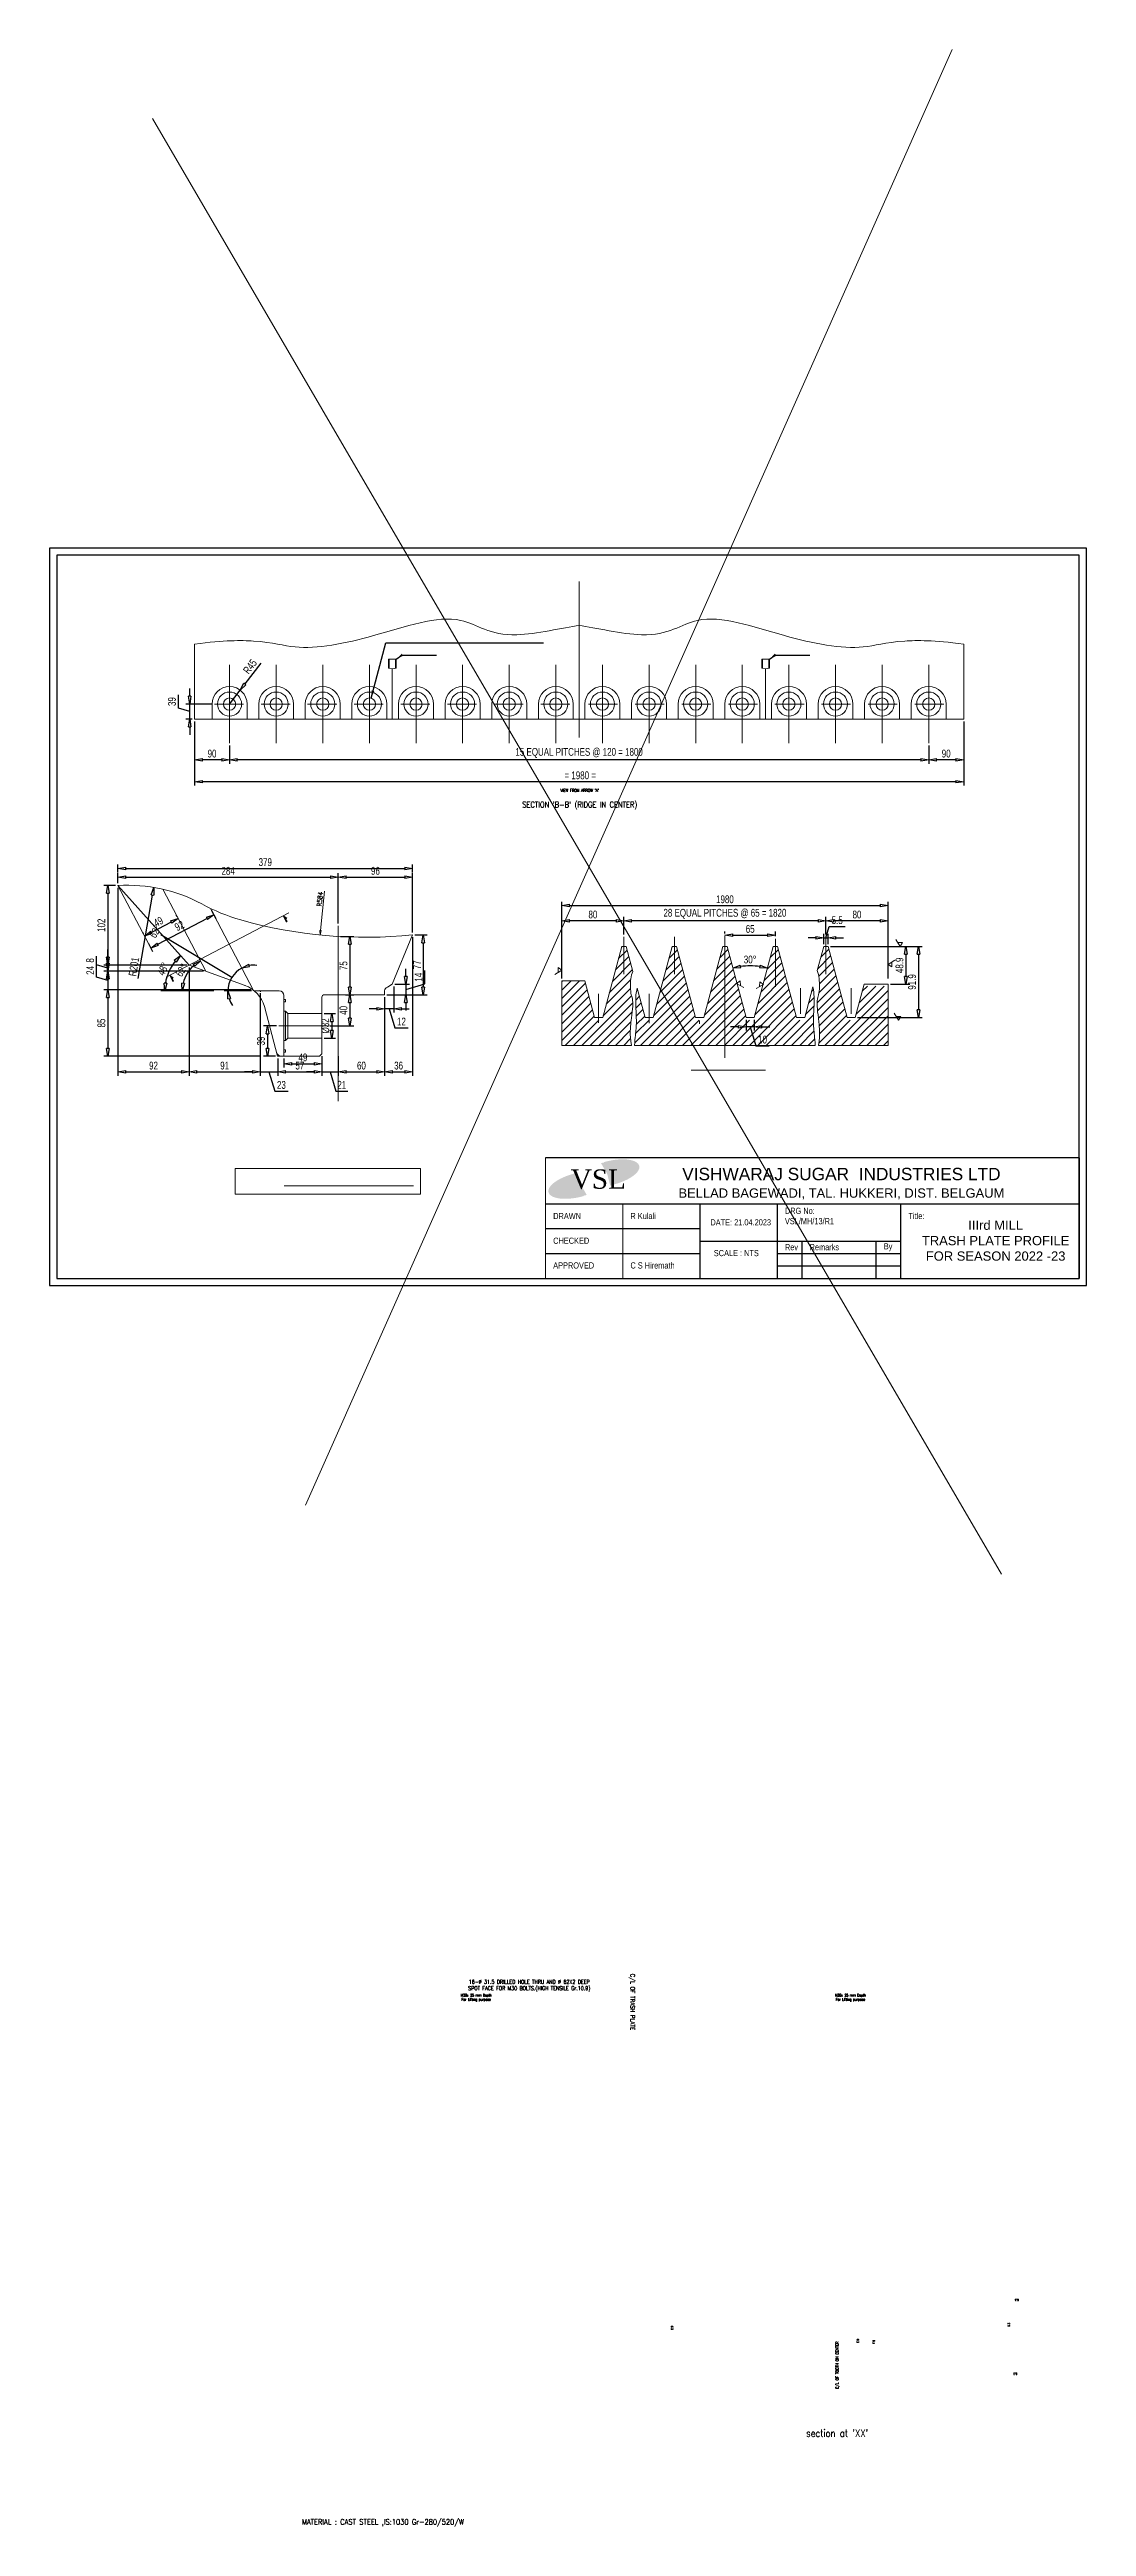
# Model space of a CAD drawing. Header units: millimetres. Extents: x 135002 to 160744, y 22203 to 27033.
# Drawn here: x 137536 to 138871, y 22400 to 25588 of the extents above; entities that cross this region are included whole.
import ezdxf

# ---------------------------------------------------------------- set-up
doc = ezdxf.new("R2010")
doc.units = ezdxf.units.MM
doc.header["$LTSCALE"] = 25
doc.linetypes.add('DASHED', pattern=[0.75, 0.5, -0.25])
doc.layers.get('0').update_dxf_attribs({"linetype": 'CONTINUOUS'})
doc.layers.get('Defpoints').update_dxf_attribs({"linetype": 'CONTINUOUS'})
for name, color, linetype, lineweight in [('04 DIMENSION', 7, 'CONTINUOUS', 18), ('dought line', 6, 'DASHED', 15), ('main', 7, 'CONTINUOUS', 30)]:
    doc.layers.add(name, color=color, linetype=linetype, lineweight=lineweight)
doc.styles.add('arial', font='arial.ttf')
doc.styles.add('DIM-1', font='swisscl.ttf')
doc.styles.add('ROMANC', font='romanc', dxfattribs={"height": 1050})
doc.styles.get("Standard").update_dxf_attribs({"font": 'romans.shx', "width": 0.85, "bigfont": 'fls_ful.shx'})
doc.styles.add('TIMESNEWROMAN', font='times.ttf')
doc.dimstyles.new('DIM-1', dxfattribs={"dimscale": 5, "dimtxt": 2, "dimasz": 2, "dimexe": 1, "dimexo": 0.6, "dimgap": 0.6, "dimtad": 1, "dimdec": 0, "dimzin": 0, "dimdsep": 46, "dimtxsty": 'DIM-1', "dimblk": 'CLOSEDBLANK', "dimcen": 0, "dimclrd": 8, "dimclre": 8, "dimclrt": 6, "dimadec": 0, "dimazin": 0, "dimtfac": 1, "dimtdec": 0, "dimtmove": 1, "dimatfit": 0, "dimfxl": 1, "dimtolj": 1, "dimtzin": 0, "dimarcsym": 1})
doc.dimstyles.new('kulali', dxfattribs={"dimscale": 3, "dimtxt": 2, "dimasz": 2, "dimexe": 1, "dimexo": 0.6, "dimgap": 0.6, "dimtad": 1, "dimdec": 0, "dimzin": 0, "dimdsep": 46, "dimtxsty": 'Standard', "dimblk": 'CLOSEDBLANK', "dimcen": 0.09, "dimclrd": 251, "dimclre": 251, "dimclrt": 4, "dimadec": 1, "dimazin": 0, "dimtfac": 1, "dimtdec": 0, "dimtofl": 0, "dimtmove": 1, "dimatfit": 0, "dimldrblk": 'CLOSEDBLANK', "dimfxl": 1, "dimtolj": 1, "dimtzin": 0, "dimlwd": 9, "dimlwe": 9, "dimarcsym": 0})
pattern_1 = [(45, (62295.1006, 16789.549), (-5.3916892, 5.3916892), [])]

msp = doc.modelspace()

# ---------------------------------------------------------------- texts
at = {"style": 'arial'}
for s, insert, char_height, width, attachment_point in [('VISHWARAJ SUGAR  INDUSTRIES LTD\\P{\\H0.75x;BELLAD BAGEWADI, TAL. HUKKERI, DIST. BELGAUM}', (138555.706, 24128.517), 15.90668, 782.57239, 5), ('{\\fArial Narrow|b0|i0|c0|p34;DATE: 21.04.2023}', (138387.12, 24078.682), 7.95334, 89.6894, 4), ('{\\fArial Narrow|b0|i0|c0|p34;DRG No: VSL/MH/13/R1}', (138483.005, 24086.839), 7.95334, 89.6894, 4), ('{\\fArial Narrow|b0|i0|c0|p34;Title:}', (138642.072, 24086.839), 7.95334, 49.4341, 4), ('{\\fArial Narrow|b0|i0|c0|p34;Title:}', (138642.072, 24086.839), 7.95334, 49.4341, 4), ('IIIrd MILL \\PTRASH PLATE PROFILE \\PFOR SEASON 2022 -23', (138754.26, 24055.112), 11.93001, 338.01693, 5), ('{\\fArial Narrow|b0|i0|c0|p34;   SCALE : NTS}', (138383.589, 24039.119), 7.95334, 89.6894, 4), ('{\\fArial Narrow|b0|i0|c0|p34;Rev}', (138483.005, 24046.717), 7.95334, 22.08602, 4), ('{\\fArial Narrow|b0|i0|c0|p34;Rev}', (138483.005, 24046.717), 7.95334, 22.08602, 4), ('{\\fArial Narrow|b0|i0|c0|p34;Remarks}', (138514.819, 24046.717), 7.95334, 85.71273, 4), ('{\\fArial Narrow|b0|i0|c0|p34;Remarks}', (138514.819, 24046.717), 7.95334, 85.71273, 4), ('{\\fArial Narrow|b0|i0|c0|p34;By}', (138610.259, 24046.717), 7.95334, 22.08602, 4), ('{\\fArial Narrow|b0|i0|c0|p34;By}', (138610.259, 24046.717), 7.95334, 22.08602, 4), ('{\\fArial Narrow|b0|i0|c0|p34;C S Hiremath}', (138284.172, 24023.212), 7.95334, 99.41674, 4)]:
    msp.add_mtext(s, dxfattribs=dict(at, insert=insert, char_height=char_height, width=width, attachment_point=attachment_point))
at = {"char_height": 3.25, "attachment_point": 5}
for insert in [(138085.569, 23080.852), (138085.569, 23080.852), (138567.405, 23080.852), (138567.405, 23080.852)]:
    msp.add_mtext('M20x 25 mm Depth \\PFor Lifting purpose', dxfattribs=dict(at, insert=insert))
at = {"lineweight": -3, "attachment_point": 5}
for s, insert, char_height, rotation in [('C/L OF TRASH PLATE', (138285.962, 23075.33), 5.625, 270), ('C/L OF TRASH PLATE', (138285.962, 23075.33), 5.625, 270), ('C/L OF TOOTH ON CENTER', (138550.812, 22607.971), 3.75, 90), ('C/L OF TOOTH ON CENTER', (138550.812, 22607.971), 3.75, 90)]:
    msp.add_mtext(s, dxfattribs=dict(at, insert=insert, char_height=char_height, rotation=rotation))
at = {"color": 4, "attachment_point": 5}
for s, insert, char_height in [("\\A1;section at 'XX'", (138550.315, 22520.44), 9.36), ('\\A1;MATERIAL : CAST STEEL ,IS:1030 Gr-280/520/W', (137965.507, 22405.113), 7.02)]:
    msp.add_mtext(s, dxfattribs=dict(at, insert=insert, char_height=char_height))
at = {"layer": '04 DIMENSION', "style": 'ROMANC', "width": 0.8}
for s, height, p in [("SECTION 'B-B' (RIDGE IN CENTER)", 7.5, (138144.875, 24612.548)), ("VIEW FROM ARROW 'A'", 3.75, (138194.124, 24632.666)), ("VIEW FROM ARROW 'A'", 3.75, (138194.124, 24632.666))]:
    msp.add_text(s, height=height, dxfattribs=at).set_placement(p)
at = {"layer": '04 DIMENSION', "style": 'TIMESNEWROMAN'}
msp.add_text('VSL ', height=24.8412, dxfattribs=at).set_placement((138207.376, 24121.959))
msp.add_text('VSL ', height=24.8412, dxfattribs=at).set_placement((138207.376, 24121.959))
at = {"layer": '04 DIMENSION', "char_height": 7.95334, "width": 99.41674, "attachment_point": 4, "style": 'arial'}
for s, insert in [('{\\fArial Narrow|b0|i0|c0|p34;DRAWN}', (138184.755, 24086.839)), ('{\\fArial Narrow|b0|i0|c0|p34;DRAWN}', (138184.755, 24086.839)), ('{\\fArial Narrow|b0|i0|c0|p34;R Kulali}', (138284.172, 24086.839)), ('{\\fArial Narrow|b0|i0|c0|p34;CHECKED}', (138184.755, 24055.026)), ('{\\fArial Narrow|b0|i0|c0|p34;CHECKED}', (138184.755, 24055.026)), ('{\\fArial Narrow|b0|i0|c0|p34;APPROVED}', (138184.755, 24023.212)), ('{\\fArial Narrow|b0|i0|c0|p34;APPROVED}', (138184.755, 24023.212))]:
    msp.add_mtext(s, dxfattribs=dict(at, insert=insert))
at = {"layer": 'main', "insert": (138153.922, 23096.383), "char_height": 5, "attachment_point": 5}
msp.add_mtext('16-%%C 31.5 DRILLED HOLE THRU AND %%C 62X2 DEEP\\PSPOT FACE FOR M30 BOLTS.(HIGH TENSILE Gr.10.9)', dxfattribs=at)
at = {"layer": 'main', "char_height": 2.5, "attachment_point": 5}
for insert, rotation in [((138781.666, 22691.836), 180), ((138337.757, 22656.057), 270), ((138337.757, 22656.057), 270), ((138576.912, 22639.297), 266.499026), ((138576.912, 22639.297), 266.499026), ((138597.31, 22637.857), 266.499026), ((138597.31, 22637.857), 266.499026), ((138771.369, 22660.019), 90), ((138779.613, 22596.91), 180)]:
    msp.add_mtext('6.3', dxfattribs=dict(at, insert=insert, rotation=rotation))

# ---------------------------------------------------------------- blocks, each defined once
blk = doc.blocks.new('_ClosedBlank')
at = {"color": 0, "linetype": 'ByBlock', "lineweight": -2}
for p, q in [((-1, 0.17), (0, 0)), ((-1, 0.17), (-1, -0.17)), ((0, 0), (-1, -0.17))]:
    blk.add_line(p, q, dxfattribs=at)
blk = doc.blocks.new('*D325')
at = {"layer": '04 DIMENSION', "color": 8, "linetype": 'Continuous', "lineweight": -2, "transparency": 16777216}
for p, q in [((137828.5, 24331.5), (137811.8, 24331.5)), ((137827.1, 24292.5), (137811.8, 24292.5))]:
    blk.add_line(p, q, dxfattribs=at)
at = {"layer": '04 DIMENSION', "color": 8, "lineweight": -2, "transparency": 16777216}
blk.add_line((137816.8, 24321.5), (137816.8, 24302.5), dxfattribs=at)
at = {"layer": 'Defpoints', "color": 0, "transparency": 16777216}
for p in [(137831.5, 24331.5), (137816.8, 24292.5), (137830.1, 24292.5)]:
    blk.add_point(p, dxfattribs=at)
at = {"layer": '04 DIMENSION', "color": 8, "lineweight": -2, "transparency": 16777216, "xscale": 10, "yscale": 10, "zscale": 10}
for p, rotation in [((137816.8, 24331.5), 90), ((137816.8, 24292.5), 270)]:
    blk.add_blockref('_ClosedBlank', p, dxfattribs=dict(at, rotation=rotation))
at = {"layer": '04 DIMENSION', "color": 6, "transparency": 16777216, "insert": (137808.6, 24312), "char_height": 10, "attachment_point": 5, "rotation": 90, "style": 'DIM-1'}
blk.add_mtext('\\A1;39', dxfattribs=at)
blk = doc.blocks.new('*D326')
at = {"layer": '04 DIMENSION', "color": 8, "linetype": 'Continuous', "lineweight": -2, "transparency": 16777216}
for p, q in [((137887.1, 24292.5), (137887.1, 24267.3)), ((137908.1, 24292.5), (137908.1, 24267.3))]:
    blk.add_line(p, q, dxfattribs=at)
at = {"layer": '04 DIMENSION', "color": 8, "lineweight": -2, "transparency": 16777216}
for p, q in [((137877.1, 24272.3), (137867.1, 24272.3)), ((137887.1, 24272.3), (137908.1, 24272.3)), ((137887.1, 24272.3), (137908.1, 24272.3)), ((137897.6, 24272.3), (137904.9, 24247.7)), ((137918.1, 24272.3), (137928.1, 24272.3)), ((137904.9, 24247.7), (137920.3, 24247.7))]:
    blk.add_line(p, q, dxfattribs=at)
at = {"layer": 'Defpoints', "color": 0, "transparency": 16777216}
for p in [(137887.1, 24295.5), (137908.1, 24295.5), (137908.1, 24272.3)]:
    blk.add_point(p, dxfattribs=at)
at = {"layer": '04 DIMENSION', "color": 8, "lineweight": -2, "transparency": 16777216, "xscale": 10, "yscale": 10, "zscale": 10}
blk.add_blockref('_ClosedBlank', (137887.1, 24272.3), dxfattribs=at)
at = {"layer": '04 DIMENSION', "color": 8, "lineweight": -2, "transparency": 16777216, "xscale": 10, "yscale": 10, "zscale": 10, "rotation": 180}
blk.add_blockref('_ClosedBlank', (137908.1, 24272.3), dxfattribs=at)
at = {"layer": '04 DIMENSION', "color": 6, "transparency": 16777216, "insert": (137912.6, 24255.7), "char_height": 10, "attachment_point": 5, "style": 'DIM-1'}
blk.add_mtext('\\A1;21', dxfattribs=at)
blk = doc.blocks.new('*D272')
at = {"layer": '04 DIMENSION', "color": 8, "linetype": 'Continuous', "lineweight": -2, "transparency": 16777216}
for p, q in [((137830.1, 24289.5), (137830.1, 24267.3)), ((137887.1, 24284.6), (137887.1, 24267.3))]:
    blk.add_line(p, q, dxfattribs=at)
at = {"layer": '04 DIMENSION', "color": 8, "lineweight": -2, "transparency": 16777216}
blk.add_line((137840.1, 24272.3), (137877.1, 24272.3), dxfattribs=at)
at = {"layer": 'Defpoints', "color": 0, "transparency": 16777216}
for p in [(137830.1, 24292.5), (137887.1, 24287.6), (137887.1, 24272.3)]:
    blk.add_point(p, dxfattribs=at)
at = {"layer": '04 DIMENSION', "color": 8, "lineweight": -2, "transparency": 16777216, "xscale": 10, "yscale": 10, "zscale": 10, "rotation": 180}
blk.add_blockref('_ClosedBlank', (137830.1, 24272.3), dxfattribs=at)
at = {"layer": '04 DIMENSION', "color": 8, "lineweight": -2, "transparency": 16777216, "xscale": 10, "yscale": 10, "zscale": 10}
blk.add_blockref('_ClosedBlank', (137887.1, 24272.3), dxfattribs=at)
at = {"layer": '04 DIMENSION', "color": 6, "transparency": 16777216, "insert": (137858.6, 24280.4), "char_height": 10, "attachment_point": 5, "style": 'DIM-1'}
blk.add_mtext('\\A1;57', dxfattribs=at)
blk = doc.blocks.new('*D327')
at = {"layer": '04 DIMENSION', "color": 8, "linetype": 'Continuous', "lineweight": -2, "transparency": 16777216}
for p, q in [((137807.5, 24373.5), (137807.5, 24267.3)), ((137830.1, 24284), (137830.1, 24267.3))]:
    blk.add_line(p, q, dxfattribs=at)
at = {"layer": '04 DIMENSION', "color": 8, "lineweight": -2, "transparency": 16777216}
for p, q in [((137797.5, 24272.3), (137787.5, 24272.3)), ((137807.5, 24272.3), (137830.1, 24272.3)), ((137807.5, 24272.3), (137830.1, 24272.3)), ((137818.8, 24272.3), (137826.3, 24247.4)), ((137840.1, 24272.3), (137850.1, 24272.3)), ((137826.3, 24247.4), (137843.5, 24247.4))]:
    blk.add_line(p, q, dxfattribs=at)
at = {"layer": 'Defpoints', "color": 0, "transparency": 16777216}
for p in [(137807.5, 24376.5), (137830.1, 24287), (137830.1, 24272.3)]:
    blk.add_point(p, dxfattribs=at)
at = {"layer": '04 DIMENSION', "color": 8, "lineweight": -2, "transparency": 16777216, "xscale": 10, "yscale": 10, "zscale": 10}
blk.add_blockref('_ClosedBlank', (137807.5, 24272.3), dxfattribs=at)
at = {"layer": '04 DIMENSION', "color": 8, "lineweight": -2, "transparency": 16777216, "xscale": 10, "yscale": 10, "zscale": 10, "rotation": 180}
blk.add_blockref('_ClosedBlank', (137830.1, 24272.3), dxfattribs=at)
at = {"layer": '04 DIMENSION', "color": 6, "transparency": 16777216, "insert": (137834.9, 24255.5), "char_height": 10, "attachment_point": 5, "style": 'DIM-1'}
blk.add_mtext('\\A1;23', dxfattribs=at)
blk = doc.blocks.new('*D328')
at = {"layer": '04 DIMENSION', "color": 8, "linetype": 'Continuous', "lineweight": -2, "transparency": 16777216}
for p, q in [((137716.1, 24406.8), (137716.1, 24267.3)), ((137807.5, 24295.8), (137807.5, 24267.3))]:
    blk.add_line(p, q, dxfattribs=at)
at = {"layer": '04 DIMENSION', "color": 8, "lineweight": -2, "transparency": 16777216}
blk.add_line((137726.1, 24272.3), (137797.5, 24272.3), dxfattribs=at)
at = {"layer": 'Defpoints', "color": 0, "transparency": 16777216}
for p in [(137716.1, 24409.8), (137807.5, 24298.8), (137807.5, 24272.3)]:
    blk.add_point(p, dxfattribs=at)
at = {"layer": '04 DIMENSION', "color": 8, "lineweight": -2, "transparency": 16777216, "xscale": 10, "yscale": 10, "zscale": 10, "rotation": 180}
blk.add_blockref('_ClosedBlank', (137716.1, 24272.3), dxfattribs=at)
at = {"layer": '04 DIMENSION', "color": 8, "lineweight": -2, "transparency": 16777216, "xscale": 10, "yscale": 10, "zscale": 10}
blk.add_blockref('_ClosedBlank', (137807.5, 24272.3), dxfattribs=at)
at = {"layer": '04 DIMENSION', "color": 6, "transparency": 16777216, "insert": (137761.8, 24280.4), "char_height": 10, "attachment_point": 5, "style": 'DIM-1'}
blk.add_mtext('\\A1;91', dxfattribs=at)
blk = doc.blocks.new('*D329')
at = {"layer": '04 DIMENSION', "color": 8, "linetype": 'Continuous', "lineweight": -2, "transparency": 16777216}
for p, q in [((137624.5, 24509.2), (137624.5, 24267.3)), ((137716.1, 24323.6), (137716.1, 24267.3))]:
    blk.add_line(p, q, dxfattribs=at)
at = {"layer": '04 DIMENSION', "color": 8, "lineweight": -2, "transparency": 16777216}
blk.add_line((137634.5, 24272.3), (137706.1, 24272.3), dxfattribs=at)
at = {"layer": 'Defpoints', "color": 0, "transparency": 16777216}
for p in [(137624.5, 24512.2), (137716.1, 24326.6), (137716.1, 24272.3)]:
    blk.add_point(p, dxfattribs=at)
at = {"layer": '04 DIMENSION', "color": 8, "lineweight": -2, "transparency": 16777216, "xscale": 10, "yscale": 10, "zscale": 10, "rotation": 180}
blk.add_blockref('_ClosedBlank', (137624.5, 24272.3), dxfattribs=at)
at = {"layer": '04 DIMENSION', "color": 8, "lineweight": -2, "transparency": 16777216, "xscale": 10, "yscale": 10, "zscale": 10}
blk.add_blockref('_ClosedBlank', (137716.1, 24272.3), dxfattribs=at)
at = {"layer": '04 DIMENSION', "color": 6, "transparency": 16777216, "insert": (137670.3, 24280.4), "char_height": 10, "attachment_point": 5, "style": 'DIM-1'}
blk.add_mtext('\\A1;92', dxfattribs=at)
blk = doc.blocks.new('*D330')
at = {"layer": '04 DIMENSION', "color": 8, "lineweight": -2, "transparency": 16777216}
blk.add_line((137770.9, 24393.7), (137679.6, 24448.9), dxfattribs=at)
at = {"layer": '04 DIMENSION', "color": 8, "linetype": 'Continuous', "lineweight": -2, "transparency": 16777216}
blk.add_line((137796.3, 24376.5), (137761.1, 24376.5), dxfattribs=at)
at = {"layer": '04 DIMENSION', "color": 8, "lineweight": -2, "transparency": 16777216}
for start, end in [(117.6439, 180), (82.9743, 100.3091), (197.3348, 214.6696)]:
    blk.add_arc((137799.3, 24376.5), 33.2, start, end, dxfattribs=at)
at = {"layer": 'Defpoints', "color": 0, "transparency": 16777216}
for p in [(137743.7, 24482.7), (137774.4, 24398.6), (137798.6, 24377.9), (137800.2, 24376.5), (137832.1, 24376.5)]:
    blk.add_point(p, dxfattribs=at)
at = {"layer": '04 DIMENSION', "color": 8, "lineweight": -2, "transparency": 16777216, "xscale": 10, "yscale": 10, "zscale": 10}
for p, rotation in [((137783.9, 24405.9), 198.9764745201735), ((137766.1, 24376.5), 98.66740579107875)]:
    blk.add_blockref('_ClosedBlank', p, dxfattribs=dict(at, rotation=rotation))
at = {"layer": '04 DIMENSION', "color": 6, "transparency": 16777216, "insert": (137672.7, 24453.1), "char_height": 10, "attachment_point": 5, "rotation": 58.8219, "style": 'DIM-1'}
blk.add_mtext('\\A1;62°', dxfattribs=at)
blk = doc.blocks.new('*D331')
at = {"layer": '04 DIMENSION', "color": 8, "linetype": 'Continuous', "lineweight": -2, "transparency": 16777216}
blk.add_line((137747.8, 24376.5), (137702.2, 24376.5), dxfattribs=at)
at = {"layer": '04 DIMENSION', "color": 8, "lineweight": -2, "transparency": 16777216}
blk.add_arc((137750.8, 24376.5), 43.6, 130.8152, 166.8287, dxfattribs=at)
at = {"layer": 'Defpoints', "color": 0, "transparency": 16777216}
for p in [(137682.3, 24507.4), (137718.2, 24405.5), (137737.4, 24402.1), (137800.2, 24376.5), (137832.1, 24376.5)]:
    blk.add_point(p, dxfattribs=at)
at = {"layer": '04 DIMENSION', "color": 8, "lineweight": -2, "transparency": 16777216, "xscale": 10, "yscale": 10, "zscale": 10}
for p, rotation in [((137707.2, 24376.5), 263.4143363858385), ((137730.6, 24415.2), 34.22954392539363)]:
    blk.add_blockref('_ClosedBlank', p, dxfattribs=dict(at, rotation=rotation))
at = {"layer": '04 DIMENSION', "color": 6, "transparency": 16777216, "insert": (137706.5, 24403.3), "char_height": 10, "attachment_point": 5, "rotation": 58.8219, "style": 'DIM-1'}
blk.add_mtext('\\A1;62°', dxfattribs=at)
blk = doc.blocks.new('*D332')
at = {"layer": '04 DIMENSION', "color": 8, "linetype": 'Continuous', "lineweight": -2, "transparency": 16777216}
blk.add_line((137742.9, 24376.5), (137679.7, 24376.5), dxfattribs=at)
at = {"layer": '04 DIMENSION', "color": 8, "lineweight": -2, "transparency": 16777216}
blk.add_arc((137745.9, 24376.5), 61.2, 141.2037, 170.6231, dxfattribs=at)
at = {"layer": 'Defpoints', "color": 0, "transparency": 16777216}
for p in [(137624.5, 24512.2), (137694.1, 24409.1), (137716.1, 24409.8), (137800.2, 24376.5), (137832.1, 24376.5)]:
    blk.add_point(p, dxfattribs=at)
at = {"layer": '04 DIMENSION', "color": 8, "lineweight": -2, "transparency": 16777216, "xscale": 10, "yscale": 10, "zscale": 10}
for p, rotation in [((137705.1, 24422.1), 46.51529039323479), ((137684.7, 24376.5), 265.3115431680121)]:
    blk.add_blockref('_ClosedBlank', p, dxfattribs=dict(at, rotation=rotation))
at = {"layer": '04 DIMENSION', "color": 6, "transparency": 16777216, "insert": (137682.7, 24404.8), "char_height": 10, "attachment_point": 5, "rotation": 65.9134, "style": 'DIM-1'}
blk.add_mtext('\\A1;48°', dxfattribs=at)
blk = doc.blocks.new('*D333')
at = {"layer": '04 DIMENSION', "color": 8, "linetype": 'Continuous', "lineweight": -2, "transparency": 16777216}
for p, q in [((137621.5, 24512.2), (137606.4, 24512.2)), ((137713.1, 24409.8), (137606.4, 24409.8))]:
    blk.add_line(p, q, dxfattribs=at)
at = {"layer": '04 DIMENSION', "color": 8, "lineweight": -2, "transparency": 16777216}
blk.add_line((137611.4, 24502.2), (137611.4, 24419.8), dxfattribs=at)
at = {"layer": 'Defpoints', "color": 0, "transparency": 16777216}
for p in [(137624.5, 24512.2), (137611.4, 24409.8), (137716.1, 24409.8)]:
    blk.add_point(p, dxfattribs=at)
at = {"layer": '04 DIMENSION', "color": 8, "lineweight": -2, "transparency": 16777216, "xscale": 10, "yscale": 10, "zscale": 10}
for p, rotation in [((137611.4, 24512.2), 90), ((137611.4, 24409.8), 270)]:
    blk.add_blockref('_ClosedBlank', p, dxfattribs=dict(at, rotation=rotation))
at = {"layer": '04 DIMENSION', "color": 6, "transparency": 16777216, "insert": (137603.2, 24461), "char_height": 10, "attachment_point": 5, "rotation": 90, "style": 'DIM-1'}
blk.add_mtext('\\A1;102', dxfattribs=at)
blk = doc.blocks.new('*D334')
at = {"layer": '04 DIMENSION', "color": 8, "lineweight": -2, "transparency": 16777216}
for p, q in [((137596.7, 24410.3), (137596.7, 24421.3)), ((137611.4, 24419.8), (137611.4, 24429.8)), ((137611.4, 24405.9), (137596.7, 24410.3)), ((137611.4, 24409.8), (137611.4, 24402.1)), ((137611.4, 24409.8), (137611.4, 24402.1)), ((137611.4, 24392.1), (137611.4, 24382.1))]:
    blk.add_line(p, q, dxfattribs=at)
at = {"layer": '04 DIMENSION', "color": 8, "linetype": 'Continuous', "lineweight": -2, "transparency": 16777216}
for p, q in [((137671.9, 24409.8), (137606.4, 24409.8)), ((137734.4, 24402.1), (137606.4, 24402.1))]:
    blk.add_line(p, q, dxfattribs=at)
at = {"layer": 'Defpoints', "color": 0, "transparency": 16777216}
for p in [(137611.4, 24402.1), (137674.9, 24409.8), (137737.4, 24402.1)]:
    blk.add_point(p, dxfattribs=at)
at = {"layer": '04 DIMENSION', "color": 8, "lineweight": -2, "transparency": 16777216, "xscale": 10, "yscale": 10, "zscale": 10}
for p, rotation in [((137611.4, 24409.8), 270), ((137611.4, 24402.1), 90)]:
    blk.add_blockref('_ClosedBlank', p, dxfattribs=dict(at, rotation=rotation))
at = {"layer": '04 DIMENSION', "color": 6, "transparency": 16777216, "insert": (137588.6, 24415.8), "char_height": 10, "attachment_point": 5, "rotation": 90, "style": 'DIM-1'}
blk.add_mtext('\\A1;8', dxfattribs=at)
blk = doc.blocks.new('*D273')
at = {"layer": '04 DIMENSION', "color": 8, "lineweight": -2, "transparency": 16777216}
for p, q in [((137611.4, 24412.1), (137611.4, 24422.1)), ((137596.8, 24394.3), (137596.8, 24411.6)), ((137611.4, 24390), (137596.8, 24394.3)), ((137611.4, 24402.1), (137611.4, 24377.9)), ((137611.4, 24402.1), (137611.4, 24377.9)), ((137611.4, 24367.9), (137611.4, 24357.9))]:
    blk.add_line(p, q, dxfattribs=at)
at = {"layer": '04 DIMENSION', "color": 8, "linetype": 'Continuous', "lineweight": -2, "transparency": 16777216}
for p, q in [((137644.8, 24402.1), (137606.4, 24402.1)), ((137795.6, 24377.9), (137606.4, 24377.9))]:
    blk.add_line(p, q, dxfattribs=at)
at = {"layer": 'Defpoints', "color": 0, "transparency": 16777216}
for p in [(137647.8, 24402.1), (137611.4, 24377.9), (137798.6, 24377.9)]:
    blk.add_point(p, dxfattribs=at)
at = {"layer": '04 DIMENSION', "color": 8, "lineweight": -2, "transparency": 16777216, "xscale": 10, "yscale": 10, "zscale": 10}
for p, rotation in [((137611.4, 24402.1), 270), ((137611.4, 24377.9), 90)]:
    blk.add_blockref('_ClosedBlank', p, dxfattribs=dict(at, rotation=rotation))
at = {"layer": '04 DIMENSION', "color": 6, "transparency": 16777216, "insert": (137588.8, 24403), "char_height": 10, "attachment_point": 5, "rotation": 90, "style": 'DIM-1'}
blk.add_mtext('\\A1;24', dxfattribs=at)
blk = doc.blocks.new('*D274')
at = {"layer": '04 DIMENSION', "color": 8, "linetype": 'Continuous', "lineweight": -2, "transparency": 16777216}
for p, q in [((137673.7, 24377.9), (137606.4, 24377.9)), ((137807, 24292.5), (137606.4, 24292.5))]:
    blk.add_line(p, q, dxfattribs=at)
at = {"layer": '04 DIMENSION', "color": 8, "lineweight": -2, "transparency": 16777216}
blk.add_line((137611.4, 24367.9), (137611.4, 24302.5), dxfattribs=at)
at = {"layer": 'Defpoints', "color": 0, "transparency": 16777216}
for p in [(137676.7, 24377.9), (137611.4, 24292.5), (137810, 24292.5)]:
    blk.add_point(p, dxfattribs=at)
at = {"layer": '04 DIMENSION', "color": 8, "lineweight": -2, "transparency": 16777216, "xscale": 10, "yscale": 10, "zscale": 10}
for p, rotation in [((137611.4, 24377.9), 90), ((137611.4, 24292.5), 270)]:
    blk.add_blockref('_ClosedBlank', p, dxfattribs=dict(at, rotation=rotation))
at = {"layer": '04 DIMENSION', "color": 6, "transparency": 16777216, "insert": (137603.2, 24335.2), "char_height": 10, "attachment_point": 5, "rotation": 90, "style": 'DIM-1'}
blk.add_mtext('\\A1;85', dxfattribs=at)
blk = doc.blocks.new('*D335')
at = {"layer": '04 DIMENSION', "color": 8, "linetype": 'Continuous', "lineweight": -2, "transparency": 16777216}
for p, q in [((137967.7, 24368.5), (137967.7, 24267.3)), ((137908.1, 24280.5), (137908.1, 24267.3))]:
    blk.add_line(p, q, dxfattribs=at)
at = {"layer": '04 DIMENSION', "color": 8, "lineweight": -2, "transparency": 16777216}
blk.add_line((137918.1, 24272.3), (137957.7, 24272.3), dxfattribs=at)
at = {"layer": 'Defpoints', "color": 0, "transparency": 16777216}
for p in [(137967.7, 24371.5), (137908.1, 24283.5), (137967.7, 24272.3)]:
    blk.add_point(p, dxfattribs=at)
at = {"layer": '04 DIMENSION', "color": 8, "lineweight": -2, "transparency": 16777216, "xscale": 10, "yscale": 10, "zscale": 10, "rotation": 180}
blk.add_blockref('_ClosedBlank', (137908.1, 24272.3), dxfattribs=at)
at = {"layer": '04 DIMENSION', "color": 8, "lineweight": -2, "transparency": 16777216, "xscale": 10, "yscale": 10, "zscale": 10}
blk.add_blockref('_ClosedBlank', (137967.7, 24272.3), dxfattribs=at)
at = {"layer": '04 DIMENSION', "color": 6, "transparency": 16777216, "insert": (137937.9, 24280.4), "char_height": 10, "attachment_point": 5, "style": 'DIM-1'}
blk.add_mtext('\\A1;60', dxfattribs=at)
blk = doc.blocks.new('*D336')
at = {"layer": '04 DIMENSION', "color": 8, "linetype": 'Continuous', "lineweight": -2, "transparency": 16777216}
for p, q in [((138003.7, 24445.6), (138003.7, 24267.3)), ((137967.7, 24350.6), (137967.7, 24267.3))]:
    blk.add_line(p, q, dxfattribs=at)
at = {"layer": '04 DIMENSION', "color": 8, "lineweight": -2, "transparency": 16777216}
blk.add_line((137977.7, 24272.3), (137993.7, 24272.3), dxfattribs=at)
at = {"layer": 'Defpoints', "color": 0, "transparency": 16777216}
for p in [(138003.7, 24448.6), (137967.7, 24353.6), (138003.7, 24272.3)]:
    blk.add_point(p, dxfattribs=at)
at = {"layer": '04 DIMENSION', "color": 8, "lineweight": -2, "transparency": 16777216, "xscale": 10, "yscale": 10, "zscale": 10, "rotation": 180}
blk.add_blockref('_ClosedBlank', (137967.7, 24272.3), dxfattribs=at)
at = {"layer": '04 DIMENSION', "color": 8, "lineweight": -2, "transparency": 16777216, "xscale": 10, "yscale": 10, "zscale": 10}
blk.add_blockref('_ClosedBlank', (138003.7, 24272.3), dxfattribs=at)
at = {"layer": '04 DIMENSION', "color": 6, "transparency": 16777216, "insert": (137985.7, 24280.4), "char_height": 10, "attachment_point": 5, "style": 'DIM-1'}
blk.add_mtext('\\A1;36', dxfattribs=at)
blk = doc.blocks.new('*D275')
at = {"layer": '04 DIMENSION', "color": 8, "linetype": 'Continuous', "lineweight": -2, "transparency": 16777216}
for p, q in [((137624.5, 24515.2), (137624.5, 24527.9)), ((137908.1, 24463.3), (137908.1, 24527.9))]:
    blk.add_line(p, q, dxfattribs=at)
at = {"layer": '04 DIMENSION', "color": 8, "lineweight": -2, "transparency": 16777216}
blk.add_line((137634.5, 24522.9), (137898.1, 24522.9), dxfattribs=at)
at = {"layer": 'Defpoints', "color": 0, "transparency": 16777216}
for p in [(137908.1, 24522.9), (137624.5, 24512.2), (137908.1, 24460.3)]:
    blk.add_point(p, dxfattribs=at)
at = {"layer": '04 DIMENSION', "color": 8, "lineweight": -2, "transparency": 16777216, "xscale": 10, "yscale": 10, "zscale": 10, "rotation": 180}
blk.add_blockref('_ClosedBlank', (137624.5, 24522.9), dxfattribs=at)
at = {"layer": '04 DIMENSION', "color": 8, "lineweight": -2, "transparency": 16777216, "xscale": 10, "yscale": 10, "zscale": 10}
blk.add_blockref('_ClosedBlank', (137908.1, 24522.9), dxfattribs=at)
at = {"layer": '04 DIMENSION', "color": 6, "transparency": 16777216, "insert": (137766.3, 24531), "char_height": 10, "attachment_point": 5, "style": 'DIM-1'}
blk.add_mtext('\\A1;284', dxfattribs=at)
blk = doc.blocks.new('*D276')
at = {"layer": '04 DIMENSION', "color": 8, "linetype": 'Continuous', "lineweight": -2, "transparency": 16777216}
for p, q in [((137908.1, 24512.7), (137908.1, 24527.9)), ((138003.7, 24451.6), (138003.7, 24527.9))]:
    blk.add_line(p, q, dxfattribs=at)
at = {"layer": '04 DIMENSION', "color": 8, "lineweight": -2, "transparency": 16777216}
blk.add_line((137918.1, 24522.9), (137993.7, 24522.9), dxfattribs=at)
at = {"layer": 'Defpoints', "color": 0, "transparency": 16777216}
for p in [(138003.7, 24522.9), (137908.1, 24509.7), (138003.7, 24448.6)]:
    blk.add_point(p, dxfattribs=at)
at = {"layer": '04 DIMENSION', "color": 8, "lineweight": -2, "transparency": 16777216, "xscale": 10, "yscale": 10, "zscale": 10, "rotation": 180}
blk.add_blockref('_ClosedBlank', (137908.1, 24522.9), dxfattribs=at)
at = {"layer": '04 DIMENSION', "color": 8, "lineweight": -2, "transparency": 16777216, "xscale": 10, "yscale": 10, "zscale": 10}
blk.add_blockref('_ClosedBlank', (138003.7, 24522.9), dxfattribs=at)
at = {"layer": '04 DIMENSION', "color": 6, "transparency": 16777216, "insert": (137955.9, 24531), "char_height": 10, "attachment_point": 5, "style": 'DIM-1'}
blk.add_mtext('\\A1;96', dxfattribs=at)
blk = doc.blocks.new('*D277')
at = {"layer": '04 DIMENSION', "color": 8, "linetype": 'Continuous', "lineweight": -2, "transparency": 16777216}
for p, q in [((137624.5, 24528.9), (137624.5, 24539.1)), ((138003.7, 24528.9), (138003.7, 24539.1))]:
    blk.add_line(p, q, dxfattribs=at)
at = {"layer": '04 DIMENSION', "color": 8, "lineweight": -2, "transparency": 16777216}
blk.add_line((137634.5, 24534.1), (137993.7, 24534.1), dxfattribs=at)
at = {"layer": 'Defpoints', "color": 0, "transparency": 16777216}
for p in [(137624.5, 24525.9), (138003.7, 24534.1), (138003.7, 24525.9)]:
    blk.add_point(p, dxfattribs=at)
at = {"layer": '04 DIMENSION', "color": 8, "lineweight": -2, "transparency": 16777216, "xscale": 10, "yscale": 10, "zscale": 10, "rotation": 180}
blk.add_blockref('_ClosedBlank', (137624.5, 24534.1), dxfattribs=at)
at = {"layer": '04 DIMENSION', "color": 8, "lineweight": -2, "transparency": 16777216, "xscale": 10, "yscale": 10, "zscale": 10}
blk.add_blockref('_ClosedBlank', (138003.7, 24534.1), dxfattribs=at)
at = {"layer": '04 DIMENSION', "color": 6, "transparency": 16777216, "insert": (137814.1, 24542.2), "char_height": 10, "attachment_point": 5, "style": 'DIM-1'}
blk.add_mtext('\\A1;379', dxfattribs=at)
blk = doc.blocks.new('*D337')
at = {"layer": '04 DIMENSION', "color": 8, "lineweight": -2, "transparency": 16777216}
blk.add_line((137739.2, 24469.7), (137675.5, 24436.4), dxfattribs=at)
at = {"layer": '04 DIMENSION', "color": 8, "linetype": 'Continuous', "lineweight": -2, "transparency": 16777216}
for p, q in [((137745.1, 24480), (137750.4, 24469.9)), ((137663.7, 24437.4), (137669, 24427.3))]:
    blk.add_line(p, q, dxfattribs=at)
at = {"layer": 'Defpoints', "color": 0, "transparency": 16777216}
for p in [(137743.7, 24482.7), (137662.3, 24440), (137666.7, 24431.7)]:
    blk.add_point(p, dxfattribs=at)
at = {"layer": '04 DIMENSION', "color": 8, "lineweight": -2, "transparency": 16777216, "xscale": 10, "yscale": 10, "zscale": 10}
for p, rotation in [((137748, 24474.4), 27.64388031118167), ((137666.7, 24431.7), 207.6438803111816)]:
    blk.add_blockref('_ClosedBlank', p, dxfattribs=dict(at, rotation=rotation))
at = {"layer": '04 DIMENSION', "color": 6, "transparency": 16777216, "insert": (137703.6, 24460.2), "char_height": 10, "attachment_point": 5, "rotation": 27.6439, "style": 'DIM-1'}
blk.add_mtext('\\A1;92', dxfattribs=at)
blk = doc.blocks.new('*D338')
at = {"layer": '04 DIMENSION', "color": 8, "linetype": 'Continuous', "lineweight": -2, "transparency": 16777216}
for p, q in [((137657.2, 24449.8), (137656.3, 24451.5)), ((137700.6, 24472.5), (137699.6, 24474.2))]:
    blk.add_line(p, q, dxfattribs=at)
at = {"layer": '04 DIMENSION', "color": 8, "lineweight": -2, "transparency": 16777216}
blk.add_line((137693.1, 24465.2), (137667.5, 24451.7), dxfattribs=at)
at = {"layer": 'Defpoints', "color": 0, "transparency": 16777216}
for p in [(137701.9, 24469.8), (137658.6, 24447.1), (137658.6, 24447.1)]:
    blk.add_point(p, dxfattribs=at)
at = {"layer": '04 DIMENSION', "color": 8, "lineweight": -2, "transparency": 16777216, "xscale": 10, "yscale": 10, "zscale": 10}
for p, rotation in [((137658.6, 24447.1), 207.6438803111839), ((137701.9, 24469.8), 27.64388031118391)]:
    blk.add_blockref('_ClosedBlank', p, dxfattribs=dict(at, rotation=rotation))
at = {"layer": '04 DIMENSION', "color": 6, "transparency": 16777216, "insert": (137676.5, 24465.6), "char_height": 10, "attachment_point": 5, "rotation": 27.6439, "style": 'DIM-1'}
blk.add_mtext('\\A1;49', dxfattribs=at)
blk = doc.blocks.new('*D346')
at = {"layer": '04 DIMENSION', "color": 8, "linetype": 'Continuous', "lineweight": -2, "transparency": 16777216}
for p, q in [((138006.7, 24448.6), (138022.4, 24448.6)), ((137970.7, 24371.5), (138022.4, 24371.5))]:
    blk.add_line(p, q, dxfattribs=at)
at = {"layer": '04 DIMENSION', "color": 8, "lineweight": -2, "transparency": 16777216}
blk.add_line((138017.4, 24438.6), (138017.4, 24381.5), dxfattribs=at)
at = {"layer": 'Defpoints', "color": 0, "transparency": 16777216}
for p in [(138003.7, 24448.6), (137967.7, 24371.5), (138017.4, 24371.5)]:
    blk.add_point(p, dxfattribs=at)
at = {"layer": '04 DIMENSION', "color": 8, "lineweight": -2, "transparency": 16777216, "xscale": 10, "yscale": 10, "zscale": 10}
for p, rotation in [((138017.4, 24448.6), 90), ((138017.4, 24371.5), 270)]:
    blk.add_blockref('_ClosedBlank', p, dxfattribs=dict(at, rotation=rotation))
at = {"layer": '04 DIMENSION', "color": 6, "transparency": 16777216, "insert": (138009.4, 24410.1), "char_height": 10, "attachment_point": 5, "rotation": 90, "style": 'DIM-1'}
blk.add_mtext('\\A1;77', dxfattribs=at)
blk = doc.blocks.new('*D347')
at = {"layer": '04 DIMENSION', "color": 8, "linetype": 'Continuous', "lineweight": -2, "transparency": 16777216}
for p, q in [((137911.1, 24446.5), (137927.9, 24446.5)), ((137922.9, 24371.5), (137927.9, 24371.5))]:
    blk.add_line(p, q, dxfattribs=at)
at = {"layer": '04 DIMENSION', "color": 8, "lineweight": -2, "transparency": 16777216}
blk.add_line((137922.9, 24436.5), (137922.9, 24381.5), dxfattribs=at)
at = {"layer": 'Defpoints', "color": 0, "transparency": 16777216}
for p in [(137908.1, 24446.5), (137919.9, 24371.5), (137922.9, 24371.5)]:
    blk.add_point(p, dxfattribs=at)
at = {"layer": '04 DIMENSION', "color": 8, "lineweight": -2, "transparency": 16777216, "xscale": 10, "yscale": 10, "zscale": 10}
for p, rotation in [((137922.9, 24446.5), 90), ((137922.9, 24371.5), 270)]:
    blk.add_blockref('_ClosedBlank', p, dxfattribs=dict(at, rotation=rotation))
at = {"layer": '04 DIMENSION', "color": 6, "transparency": 16777216, "insert": (137914.8, 24409), "char_height": 10, "attachment_point": 5, "rotation": 90, "style": 'DIM-1'}
blk.add_mtext('\\A1;75', dxfattribs=at)
blk = doc.blocks.new('*D348')
at = {"layer": '04 DIMENSION', "color": 8, "linetype": 'Continuous', "lineweight": -2, "transparency": 16777216}
for p, q in [((137917.4, 24371.5), (137927.9, 24371.5)), ((137897.3, 24331.5), (137927.9, 24331.5))]:
    blk.add_line(p, q, dxfattribs=at)
at = {"layer": '04 DIMENSION', "color": 8, "lineweight": -2, "transparency": 16777216}
blk.add_line((137922.9, 24361.5), (137922.9, 24341.5), dxfattribs=at)
at = {"layer": 'Defpoints', "color": 0, "transparency": 16777216}
for p in [(137914.4, 24371.5), (137894.3, 24331.5), (137922.9, 24331.5)]:
    blk.add_point(p, dxfattribs=at)
at = {"layer": '04 DIMENSION', "color": 8, "lineweight": -2, "transparency": 16777216, "xscale": 10, "yscale": 10, "zscale": 10}
for p, rotation in [((137922.9, 24371.5), 90), ((137922.9, 24331.5), 270)]:
    blk.add_blockref('_ClosedBlank', p, dxfattribs=dict(at, rotation=rotation))
at = {"layer": '04 DIMENSION', "color": 6, "transparency": 16777216, "insert": (137914.8, 24351.5), "char_height": 10, "attachment_point": 5, "rotation": 90, "style": 'DIM-1'}
blk.add_mtext('\\A1;40', dxfattribs=at)
blk = doc.blocks.new('*D349')
at = {"layer": '04 DIMENSION', "color": 8, "linetype": 'Continuous', "lineweight": -2, "transparency": 16777216}
for p, q in [((137838.1, 24289.5), (137838.1, 24277.8)), ((137887.1, 24288.3), (137887.1, 24277.8))]:
    blk.add_line(p, q, dxfattribs=at)
at = {"layer": '04 DIMENSION', "color": 8, "lineweight": -2, "transparency": 16777216}
blk.add_line((137848.1, 24282.8), (137877.1, 24282.8), dxfattribs=at)
at = {"layer": 'Defpoints', "color": 0, "transparency": 16777216}
for p in [(137838.1, 24292.5), (137887.1, 24291.3), (137887.1, 24282.8)]:
    blk.add_point(p, dxfattribs=at)
at = {"layer": '04 DIMENSION', "color": 8, "lineweight": -2, "transparency": 16777216, "xscale": 10, "yscale": 10, "zscale": 10, "rotation": 180}
blk.add_blockref('_ClosedBlank', (137838.1, 24282.8), dxfattribs=at)
at = {"layer": '04 DIMENSION', "color": 8, "lineweight": -2, "transparency": 16777216, "xscale": 10, "yscale": 10, "zscale": 10}
blk.add_blockref('_ClosedBlank', (137887.1, 24282.8), dxfattribs=at)
at = {"layer": '04 DIMENSION', "color": 6, "transparency": 16777216, "insert": (137862.6, 24290.9), "char_height": 10, "attachment_point": 5, "style": 'DIM-1'}
blk.add_mtext('\\A1;49', dxfattribs=at)
blk = doc.blocks.new('*D280')
at = {"layer": '04 DIMENSION', "color": 8, "lineweight": -2, "transparency": 16777216}
blk.add_line((137650.7, 24392.3), (137669, 24499.8), dxfattribs=at)
at = {"layer": 'Defpoints', "color": 0, "transparency": 16777216}
for p in [(137670.7, 24509.7), (137636.9, 24311.6)]:
    blk.add_point(p, dxfattribs=at)
at = {"layer": '04 DIMENSION', "color": 8, "lineweight": -2, "transparency": 16777216, "xscale": 10, "yscale": 10, "zscale": 10, "rotation": 80.30995678969353}
blk.add_blockref('_ClosedBlank', (137670.7, 24509.7), dxfattribs=at)
at = {"layer": '04 DIMENSION', "color": 6, "transparency": 16777216, "insert": (137645, 24407.6), "char_height": 10, "attachment_point": 5, "rotation": 80.31, "style": 'DIM-1'}
blk.add_mtext('\\A1;R201', dxfattribs=at)
blk = doc.blocks.new('*D281')
at = {"layer": 'Defpoints', "color": 0, "ltscale": 11, "transparency": 16777216}
for p in [(137943, 25029.6), (137884.6, 24448.4)]:
    blk.add_point(p, dxfattribs=at)
at = {"layer": 'dought line', "color": 251, "lineweight": 9, "ltscale": 11, "transparency": 16777216}
blk.add_line((137890.3, 24505.1), (137885.2, 24454.4), dxfattribs=at)
at = {"layer": 'dought line', "color": 251, "lineweight": 9, "ltscale": 11, "transparency": 16777216, "xscale": 6, "yscale": 6, "zscale": 6, "rotation": 264.2554427672817}
blk.add_blockref('_ClosedBlank', (137884.6, 24448.4), dxfattribs=at)
at = {"layer": 'dought line', "color": 4, "ltscale": 11, "transparency": 16777216, "insert": (137884.4, 24494.7), "char_height": 6, "attachment_point": 5, "rotation": 84.2554}
blk.add_mtext('\\A1;R584', dxfattribs=at)
blk = doc.blocks.new('*D282')
at = {"layer": '04 DIMENSION', "color": 8, "linetype": 'Continuous', "lineweight": -2, "transparency": 16777216}
for p, q in [((138195.7, 24402.3), (138195.7, 24491.3)), ((138615.8, 24402.3), (138615.8, 24491.3))]:
    blk.add_line(p, q, dxfattribs=at)
at = {"layer": '04 DIMENSION', "color": 8, "lineweight": -2, "transparency": 16777216}
blk.add_line((138205.7, 24486.3), (138605.8, 24486.3), dxfattribs=at)
at = {"layer": 'Defpoints', "color": 0, "transparency": 16777216}
for p in [(138615.8, 24486.3), (138195.7, 24399.3), (138615.8, 24399.3)]:
    blk.add_point(p, dxfattribs=at)
at = {"layer": '04 DIMENSION', "color": 8, "lineweight": -2, "transparency": 16777216, "xscale": 10, "yscale": 10, "zscale": 10, "rotation": 180}
blk.add_blockref('_ClosedBlank', (138195.7, 24486.3), dxfattribs=at)
at = {"layer": '04 DIMENSION', "color": 8, "lineweight": -2, "transparency": 16777216, "xscale": 10, "yscale": 10, "zscale": 10}
blk.add_blockref('_ClosedBlank', (138615.8, 24486.3), dxfattribs=at)
at = {"layer": '04 DIMENSION', "color": 6, "transparency": 16777216, "insert": (138405.8, 24494.4), "char_height": 10, "attachment_point": 5, "style": 'DIM-1'}
blk.add_mtext('\\A1;1980', dxfattribs=at)
blk = doc.blocks.new('*D283')
at = {"layer": '04 DIMENSION', "color": 8, "linetype": 'Continuous', "lineweight": -2, "transparency": 16777216}
for p, q in [((138533, 24436.9), (138533, 24449.8)), ((138538.5, 24436.9), (138538.5, 24449.8))]:
    blk.add_line(p, q, dxfattribs=at)
at = {"layer": '04 DIMENSION', "color": 8, "lineweight": -2, "transparency": 16777216}
for p, q in [((138535.8, 24444.8), (138540.1, 24459.4)), ((138540.1, 24459.4), (138560.5, 24459.4)), ((138523, 24444.8), (138513, 24444.8)), ((138533, 24444.8), (138538.5, 24444.8)), ((138533, 24444.8), (138538.5, 24444.8)), ((138548.5, 24444.8), (138558.5, 24444.8))]:
    blk.add_line(p, q, dxfattribs=at)
at = {"layer": 'Defpoints', "color": 0, "transparency": 16777216}
for p in [(138533, 24433.9), (138538.5, 24444.8), (138538.5, 24433.9)]:
    blk.add_point(p, dxfattribs=at)
at = {"layer": '04 DIMENSION', "color": 8, "lineweight": -2, "transparency": 16777216, "xscale": 10, "yscale": 10, "zscale": 10}
blk.add_blockref('_ClosedBlank', (138533, 24444.8), dxfattribs=at)
at = {"layer": '04 DIMENSION', "color": 8, "lineweight": -2, "transparency": 16777216, "xscale": 10, "yscale": 10, "zscale": 10, "rotation": 180}
blk.add_blockref('_ClosedBlank', (138538.5, 24444.8), dxfattribs=at)
at = {"layer": '04 DIMENSION', "color": 6, "transparency": 16777216, "insert": (138550.3, 24467.5), "char_height": 10, "attachment_point": 5, "style": 'DIM-1'}
blk.add_mtext('\\A1;5.5', dxfattribs=at)
blk = doc.blocks.new('*D284')
at = {"layer": '04 DIMENSION', "color": 8, "linetype": 'Continuous', "lineweight": -2, "transparency": 16777216}
for p, q in [((138275.7, 24449.2), (138275.7, 24471.7)), ((138535.8, 24464.5), (138535.8, 24471.7))]:
    blk.add_line(p, q, dxfattribs=at)
at = {"layer": '04 DIMENSION', "color": 8, "lineweight": -2, "transparency": 16777216}
blk.add_line((138525.8, 24466.7), (138285.7, 24466.7), dxfattribs=at)
at = {"layer": 'Defpoints', "color": 0, "transparency": 16777216}
for p in [(138275.7, 24466.7), (138535.8, 24461.5), (138275.7, 24446.2)]:
    blk.add_point(p, dxfattribs=at)
at = {"layer": '04 DIMENSION', "color": 8, "lineweight": -2, "transparency": 16777216, "xscale": 10, "yscale": 10, "zscale": 10, "rotation": 180}
blk.add_blockref('_ClosedBlank', (138275.7, 24466.7), dxfattribs=at)
at = {"layer": '04 DIMENSION', "color": 8, "lineweight": -2, "transparency": 16777216, "xscale": 10, "yscale": 10, "zscale": 10}
blk.add_blockref('_ClosedBlank', (138535.8, 24466.7), dxfattribs=at)
at = {"layer": '04 DIMENSION', "color": 6, "transparency": 16777216, "insert": (138405.8, 24475.7), "char_height": 10, "attachment_point": 5, "style": 'DIM-1'}
blk.add_mtext('\\A1;28 EQUAL PITCHES @ 65 = 1820', dxfattribs=at)
blk = doc.blocks.new('*D351')
at = {"layer": '04 DIMENSION', "color": 8, "linetype": 'Continuous', "lineweight": -2, "transparency": 16777216}
for p, q in [((138535.8, 24449.2), (138535.8, 24471.7)), ((138615.8, 24392.4), (138615.8, 24471.7))]:
    blk.add_line(p, q, dxfattribs=at)
at = {"layer": '04 DIMENSION', "color": 8, "lineweight": -2, "transparency": 16777216}
blk.add_line((138605.8, 24466.7), (138545.8, 24466.7), dxfattribs=at)
at = {"layer": 'Defpoints', "color": 0, "transparency": 16777216}
for p in [(138535.8, 24466.7), (138535.8, 24446.2), (138615.8, 24389.4)]:
    blk.add_point(p, dxfattribs=at)
at = {"layer": '04 DIMENSION', "color": 8, "lineweight": -2, "transparency": 16777216, "xscale": 10, "yscale": 10, "zscale": 10, "rotation": 180}
blk.add_blockref('_ClosedBlank', (138535.8, 24466.7), dxfattribs=at)
at = {"layer": '04 DIMENSION', "color": 8, "lineweight": -2, "transparency": 16777216, "xscale": 10, "yscale": 10, "zscale": 10}
blk.add_blockref('_ClosedBlank', (138615.8, 24466.7), dxfattribs=at)
at = {"layer": '04 DIMENSION', "color": 6, "transparency": 16777216, "insert": (138575.8, 24474.8), "char_height": 10, "attachment_point": 5, "style": 'DIM-1'}
blk.add_mtext('\\A1;80', dxfattribs=at)
blk = doc.blocks.new('*D285')
at = {"layer": '04 DIMENSION', "color": 8, "linetype": 'Continuous', "lineweight": -2, "transparency": 16777216}
for p, q in [((138195.8, 24392.4), (138195.8, 24471.7)), ((138275.7, 24449.2), (138275.7, 24471.7))]:
    blk.add_line(p, q, dxfattribs=at)
at = {"layer": '04 DIMENSION', "color": 8, "lineweight": -2, "transparency": 16777216}
blk.add_line((138265.7, 24466.7), (138205.8, 24466.7), dxfattribs=at)
at = {"layer": 'Defpoints', "color": 0, "transparency": 16777216}
for p in [(138195.8, 24466.7), (138275.7, 24446.2), (138195.8, 24389.4)]:
    blk.add_point(p, dxfattribs=at)
at = {"layer": '04 DIMENSION', "color": 8, "lineweight": -2, "transparency": 16777216, "xscale": 10, "yscale": 10, "zscale": 10, "rotation": 180}
blk.add_blockref('_ClosedBlank', (138195.8, 24466.7), dxfattribs=at)
at = {"layer": '04 DIMENSION', "color": 8, "lineweight": -2, "transparency": 16777216, "xscale": 10, "yscale": 10, "zscale": 10}
blk.add_blockref('_ClosedBlank', (138275.7, 24466.7), dxfattribs=at)
at = {"layer": '04 DIMENSION', "color": 6, "transparency": 16777216, "insert": (138235.8, 24474.8), "char_height": 10, "attachment_point": 5, "style": 'DIM-1'}
blk.add_mtext('\\A1;80', dxfattribs=at)
blk = doc.blocks.new('*D339')
at = {"layer": '04 DIMENSION', "color": 8, "lineweight": -2, "transparency": 16777216}
blk.add_arc((138438.3, 24322.8), 86, 81.6685, 98.3315, dxfattribs=at)
at = {"layer": 'Defpoints', "color": 0, "transparency": 16777216}
for p in [(138408.5, 24433.9), (138468, 24433.9), (138445.8, 24408.5), (138433, 24342.4), (138443.5, 24342.4)]:
    blk.add_point(p, dxfattribs=at)
at = {"layer": '04 DIMENSION', "color": 8, "lineweight": -2, "transparency": 16777216, "xscale": 10, "yscale": 10, "zscale": 10}
for p, rotation in [((138416, 24405.9), 191.6657667488461), ((138460.5, 24405.9), 348.3342332511819)]:
    blk.add_blockref('_ClosedBlank', p, dxfattribs=dict(at, rotation=rotation))
at = {"layer": '04 DIMENSION', "color": 6, "transparency": 16777216, "insert": (138438.3, 24416.9), "char_height": 10, "attachment_point": 5, "style": 'DIM-1'}
blk.add_mtext('\\A1;30°', dxfattribs=at)
blk = doc.blocks.new('*D278')
at = {"layer": '04 DIMENSION', "color": 8, "lineweight": -2, "transparency": 16777216}
for p, q in [((138423, 24330.5), (138413, 24330.5)), ((138443.5, 24330.5), (138433, 24330.5)), ((138443.5, 24330.5), (138433, 24330.5)), ((138438.3, 24330.5), (138445.7, 24305.7)), ((138453.5, 24330.5), (138463.5, 24330.5)), ((138445.7, 24305.7), (138462.7, 24305.7))]:
    blk.add_line(p, q, dxfattribs=at)
at = {"layer": '04 DIMENSION', "color": 8, "linetype": 'Continuous', "lineweight": -2, "transparency": 16777216}
for p, q in [((138433, 24339.4), (138433, 24325.5)), ((138443.5, 24339.4), (138443.5, 24325.5))]:
    blk.add_line(p, q, dxfattribs=at)
at = {"layer": 'Defpoints', "color": 0, "transparency": 16777216}
for p in [(138433, 24342.4), (138433, 24330.5), (138443.5, 24342.4)]:
    blk.add_point(p, dxfattribs=at)
at = {"layer": '04 DIMENSION', "color": 8, "lineweight": -2, "transparency": 16777216, "xscale": 10, "yscale": 10, "zscale": 10}
blk.add_blockref('_ClosedBlank', (138433, 24330.5), dxfattribs=at)
at = {"layer": '04 DIMENSION', "color": 8, "lineweight": -2, "transparency": 16777216, "xscale": 10, "yscale": 10, "zscale": 10, "rotation": 180}
blk.add_blockref('_ClosedBlank', (138443.5, 24330.5), dxfattribs=at)
at = {"layer": '04 DIMENSION', "color": 6, "transparency": 16777216, "insert": (138454.2, 24313.8), "char_height": 10, "attachment_point": 5, "style": 'DIM-1'}
blk.add_mtext('\\A1;10', dxfattribs=at)
blk = doc.blocks.new('*D340')
at = {"layer": '04 DIMENSION', "color": 8, "linetype": 'Continuous', "lineweight": -2, "transparency": 16777216}
for p, q in [((138405.8, 24450.4), (138405.8, 24453.2)), ((138470.8, 24446.8), (138470.8, 24453.2))]:
    blk.add_line(p, q, dxfattribs=at)
at = {"layer": '04 DIMENSION', "color": 8, "lineweight": -2, "transparency": 16777216}
blk.add_line((138415.8, 24448.2), (138460.8, 24448.2), dxfattribs=at)
at = {"layer": 'Defpoints', "color": 0, "transparency": 16777216}
for p in [(138405.8, 24447.4), (138470.8, 24448.2), (138470.8, 24443.8)]:
    blk.add_point(p, dxfattribs=at)
at = {"layer": '04 DIMENSION', "color": 8, "lineweight": -2, "transparency": 16777216, "xscale": 10, "yscale": 10, "zscale": 10, "rotation": 180}
blk.add_blockref('_ClosedBlank', (138405.8, 24448.2), dxfattribs=at)
at = {"layer": '04 DIMENSION', "color": 8, "lineweight": -2, "transparency": 16777216, "xscale": 10, "yscale": 10, "zscale": 10}
blk.add_blockref('_ClosedBlank', (138470.8, 24448.2), dxfattribs=at)
at = {"layer": '04 DIMENSION', "color": 6, "transparency": 16777216, "insert": (138438.3, 24456.3), "char_height": 10, "attachment_point": 5, "style": 'DIM-1'}
blk.add_mtext('\\A1;65', dxfattribs=at)
blk = doc.blocks.new('*D341')
at = {"layer": '04 DIMENSION', "color": 8, "linetype": 'Continuous', "lineweight": -2, "transparency": 16777216}
for p, q in [((138541.5, 24433.9), (138659.8, 24433.9)), ((138576.5, 24342.4), (138659.8, 24342.4))]:
    blk.add_line(p, q, dxfattribs=at)
at = {"layer": '04 DIMENSION', "color": 8, "lineweight": -2, "transparency": 16777216}
blk.add_line((138654.8, 24423.9), (138654.8, 24352.4), dxfattribs=at)
at = {"layer": 'Defpoints', "color": 0, "transparency": 16777216}
for p in [(138538.5, 24433.9), (138573.5, 24342.4), (138654.8, 24342.4)]:
    blk.add_point(p, dxfattribs=at)
at = {"layer": '04 DIMENSION', "color": 8, "lineweight": -2, "transparency": 16777216, "xscale": 10, "yscale": 10, "zscale": 10}
for p, rotation in [((138654.8, 24433.9), 90), ((138654.8, 24342.4), 270)]:
    blk.add_blockref('_ClosedBlank', p, dxfattribs=dict(at, rotation=rotation))
at = {"layer": '04 DIMENSION', "color": 6, "transparency": 16777216, "insert": (138646.7, 24388.1), "char_height": 10, "attachment_point": 5, "rotation": 90, "style": 'DIM-1'}
blk.add_mtext('\\A1;91.9', dxfattribs=at)
blk = doc.blocks.new('*D342')
at = {"layer": '04 DIMENSION', "color": 8, "linetype": 'Continuous', "lineweight": -2, "transparency": 16777216}
for p, q in [((138618.8, 24433.9), (138643.6, 24433.9)), ((138618.8, 24385.2), (138643.6, 24385.2))]:
    blk.add_line(p, q, dxfattribs=at)
at = {"layer": '04 DIMENSION', "color": 8, "lineweight": -2, "transparency": 16777216}
blk.add_line((138638.6, 24423.9), (138638.6, 24395.2), dxfattribs=at)
at = {"layer": 'Defpoints', "color": 0, "transparency": 16777216}
for p in [(138615.8, 24433.9), (138615.8, 24385.2), (138638.6, 24385.2)]:
    blk.add_point(p, dxfattribs=at)
at = {"layer": '04 DIMENSION', "color": 8, "lineweight": -2, "transparency": 16777216, "xscale": 10, "yscale": 10, "zscale": 10}
for p, rotation in [((138638.6, 24433.9), 90), ((138638.6, 24385.2), 270)]:
    blk.add_blockref('_ClosedBlank', p, dxfattribs=dict(at, rotation=rotation))
at = {"layer": '04 DIMENSION', "color": 6, "transparency": 16777216, "insert": (138630.5, 24409.5), "char_height": 10, "attachment_point": 5, "rotation": 90, "style": 'DIM-1'}
blk.add_mtext('\\A1;48.9', dxfattribs=at)
blk = doc.blocks.new('*D279')
at = {"layer": '04 DIMENSION', "color": 8, "lineweight": -2, "transparency": 16777216}
for p, q in [((137808.2, 24798.5), (137787.8, 24771.6)), ((137768.1, 24745.7), (137781.7, 24763.6))]:
    blk.add_line(p, q, dxfattribs=at)
at = {"layer": 'Defpoints', "color": 0, "transparency": 16777216}
for p in [(137768.1, 24745.7), (137781.7, 24763.6)]:
    blk.add_point(p, dxfattribs=at)
at = {"layer": '04 DIMENSION', "color": 8, "lineweight": -2, "transparency": 16777216, "xscale": 10, "yscale": 10, "zscale": 10, "rotation": 232.8411591594918}
blk.add_blockref('_ClosedBlank', (137781.7, 24763.6), dxfattribs=at)
at = {"layer": '04 DIMENSION', "color": 6, "transparency": 16777216, "insert": (137794.5, 24793.9), "char_height": 10, "attachment_point": 5, "rotation": 52.8412, "style": 'DIM-1'}
blk.add_mtext('\\A1;R45', dxfattribs=at)
blk = doc.blocks.new('*D352')
at = {"layer": '04 DIMENSION', "color": 8, "linetype": 'Continuous', "lineweight": -2, "transparency": 16777216}
for p, q in [((137768.1, 24692.4), (137768.1, 24668.8)), ((138668.1, 24692.4), (138668.1, 24668.8))]:
    blk.add_line(p, q, dxfattribs=at)
at = {"layer": '04 DIMENSION', "color": 8, "lineweight": -2, "transparency": 16777216}
blk.add_line((138658.1, 24673.8), (137778.1, 24673.8), dxfattribs=at)
at = {"layer": 'Defpoints', "color": 0, "transparency": 16777216}
for p in [(137768.1, 24695.4), (137768.1, 24673.8), (138668.1, 24695.4)]:
    blk.add_point(p, dxfattribs=at)
at = {"layer": '04 DIMENSION', "color": 8, "lineweight": -2, "transparency": 16777216, "xscale": 10, "yscale": 10, "zscale": 10, "rotation": 180}
blk.add_blockref('_ClosedBlank', (137768.1, 24673.8), dxfattribs=at)
at = {"layer": '04 DIMENSION', "color": 8, "lineweight": -2, "transparency": 16777216, "xscale": 10, "yscale": 10, "zscale": 10}
blk.add_blockref('_ClosedBlank', (138668.1, 24673.8), dxfattribs=at)
at = {"layer": '04 DIMENSION', "color": 6, "transparency": 16777216, "insert": (138218.1, 24682.8), "char_height": 10, "attachment_point": 5, "style": 'DIM-1'}
blk.add_mtext('\\A1;15 EQUAL PITCHES @ 120 = 1800', dxfattribs=at)
blk = doc.blocks.new('*D353')
at = {"layer": '04 DIMENSION', "color": 8, "linetype": 'Continuous', "lineweight": -2, "transparency": 16777216}
for p, q in [((137723.1, 24723.2), (137723.1, 24640.8)), ((138713.1, 24723.2), (138713.1, 24640.8))]:
    blk.add_line(p, q, dxfattribs=at)
at = {"layer": '04 DIMENSION', "color": 8, "lineweight": -2, "transparency": 16777216}
blk.add_line((138703.1, 24645.8), (137733.1, 24645.8), dxfattribs=at)
at = {"layer": 'Defpoints', "color": 0, "transparency": 16777216}
for p in [(137723.1, 24726.2), (138713.1, 24726.2), (137723.1, 24645.8)]:
    blk.add_point(p, dxfattribs=at)
at = {"layer": '04 DIMENSION', "color": 8, "lineweight": -2, "transparency": 16777216, "xscale": 10, "yscale": 10, "zscale": 10, "rotation": 180}
blk.add_blockref('_ClosedBlank', (137723.1, 24645.8), dxfattribs=at)
at = {"layer": '04 DIMENSION', "color": 8, "lineweight": -2, "transparency": 16777216, "xscale": 10, "yscale": 10, "zscale": 10}
blk.add_blockref('_ClosedBlank', (138713.1, 24645.8), dxfattribs=at)
at = {"layer": '04 DIMENSION', "color": 6, "transparency": 16777216, "insert": (138218.1, 24653.9), "char_height": 10, "attachment_point": 5, "style": 'DIM-1'}
blk.add_mtext('\\A1; = 1980 =', dxfattribs=at)
blk = doc.blocks.new('*D354')
at = {"layer": '04 DIMENSION', "color": 8, "linetype": 'Continuous', "lineweight": -2, "transparency": 16777216}
for p, q in [((138713.1, 24723.2), (138713.1, 24668.8)), ((138668.1, 24692.4), (138668.1, 24668.8))]:
    blk.add_line(p, q, dxfattribs=at)
at = {"layer": '04 DIMENSION', "color": 8, "lineweight": -2, "transparency": 16777216}
blk.add_line((138703.1, 24673.8), (138678.1, 24673.8), dxfattribs=at)
at = {"layer": 'Defpoints', "color": 0, "transparency": 16777216}
for p in [(138713.1, 24726.2), (138668.1, 24695.4), (138668.1, 24673.8)]:
    blk.add_point(p, dxfattribs=at)
at = {"layer": '04 DIMENSION', "color": 8, "lineweight": -2, "transparency": 16777216, "xscale": 10, "yscale": 10, "zscale": 10, "rotation": 180}
blk.add_blockref('_ClosedBlank', (138668.1, 24673.8), dxfattribs=at)
at = {"layer": '04 DIMENSION', "color": 8, "lineweight": -2, "transparency": 16777216, "xscale": 10, "yscale": 10, "zscale": 10}
blk.add_blockref('_ClosedBlank', (138713.1, 24673.8), dxfattribs=at)
at = {"layer": '04 DIMENSION', "color": 6, "transparency": 16777216, "insert": (138690.6, 24681.9), "char_height": 10, "attachment_point": 5, "style": 'DIM-1'}
blk.add_mtext('\\A1;90', dxfattribs=at)
blk = doc.blocks.new('*D355')
at = {"layer": '04 DIMENSION', "color": 8, "linetype": 'Continuous', "lineweight": -2, "transparency": 16777216}
for p, q in [((137723.1, 24723.2), (137723.1, 24668.8)), ((137768.1, 24692.4), (137768.1, 24668.8))]:
    blk.add_line(p, q, dxfattribs=at)
at = {"layer": '04 DIMENSION', "color": 8, "lineweight": -2, "transparency": 16777216}
blk.add_line((137758.1, 24673.8), (137733.1, 24673.8), dxfattribs=at)
at = {"layer": 'Defpoints', "color": 0, "transparency": 16777216}
for p in [(137723.1, 24726.2), (137723.1, 24673.8), (137768.1, 24695.4)]:
    blk.add_point(p, dxfattribs=at)
at = {"layer": '04 DIMENSION', "color": 8, "lineweight": -2, "transparency": 16777216, "xscale": 10, "yscale": 10, "zscale": 10, "rotation": 180}
blk.add_blockref('_ClosedBlank', (137723.1, 24673.8), dxfattribs=at)
at = {"layer": '04 DIMENSION', "color": 8, "lineweight": -2, "transparency": 16777216, "xscale": 10, "yscale": 10, "zscale": 10}
blk.add_blockref('_ClosedBlank', (137768.1, 24673.8), dxfattribs=at)
at = {"layer": '04 DIMENSION', "color": 6, "transparency": 16777216, "insert": (137745.6, 24681.9), "char_height": 10, "attachment_point": 5, "style": 'DIM-1'}
blk.add_mtext('\\A1;90', dxfattribs=at)
blk = doc.blocks.new('*D356')
at = {"layer": '04 DIMENSION', "color": 8, "lineweight": -2, "transparency": 16777216}
for p, q in [((137702.2, 24740.3), (137702.2, 24757.6)), ((137716.8, 24735.9), (137702.2, 24740.3)), ((137716.8, 24755.7), (137716.8, 24765.7)), ((137716.8, 24726.2), (137716.8, 24745.7)), ((137716.8, 24726.2), (137716.8, 24745.7)), ((137716.8, 24716.2), (137716.8, 24706.2))]:
    blk.add_line(p, q, dxfattribs=at)
at = {"layer": '04 DIMENSION', "color": 8, "linetype": 'Continuous', "lineweight": -2, "transparency": 16777216}
for p, q in [((137745.6, 24745.7), (137711.8, 24745.7)), ((137720.1, 24726.2), (137711.8, 24726.2))]:
    blk.add_line(p, q, dxfattribs=at)
at = {"layer": 'Defpoints', "color": 0, "transparency": 16777216}
for p in [(137716.8, 24745.7), (137748.6, 24745.7), (137723.1, 24726.2)]:
    blk.add_point(p, dxfattribs=at)
at = {"layer": '04 DIMENSION', "color": 8, "lineweight": -2, "transparency": 16777216, "xscale": 10, "yscale": 10, "zscale": 10}
for p, rotation in [((137716.8, 24745.7), 270), ((137716.8, 24726.2), 90)]:
    blk.add_blockref('_ClosedBlank', p, dxfattribs=dict(at, rotation=rotation))
at = {"layer": '04 DIMENSION', "color": 6, "transparency": 16777216, "insert": (137694, 24748.9), "char_height": 10, "attachment_point": 5, "rotation": 90, "style": 'DIM-1'}
blk.add_mtext('\\A1;39', dxfattribs=at)
blk = doc.blocks.new('*D359')
at = {"layer": '04 DIMENSION', "color": 8, "linetype": 'Continuous', "lineweight": -2, "transparency": 16777216}
for p, q in [((137890.1, 24347.3), (137904.7, 24347.3)), ((137890.1, 24315.8), (137904.7, 24315.8))]:
    blk.add_line(p, q, dxfattribs=at)
at = {"layer": '04 DIMENSION', "color": 8, "lineweight": -2, "transparency": 16777216}
blk.add_line((137899.7, 24337.3), (137899.7, 24325.8), dxfattribs=at)
at = {"layer": 'Defpoints', "color": 0, "transparency": 16777216}
for p in [(137887.1, 24347.3), (137887.1, 24315.8), (137899.7, 24315.8)]:
    blk.add_point(p, dxfattribs=at)
at = {"layer": '04 DIMENSION', "color": 8, "lineweight": -2, "transparency": 16777216, "xscale": 10, "yscale": 10, "zscale": 10}
for p, rotation in [((137899.7, 24347.3), 90), ((137899.7, 24315.8), 270)]:
    blk.add_blockref('_ClosedBlank', p, dxfattribs=dict(at, rotation=rotation))
at = {"layer": '04 DIMENSION', "color": 6, "transparency": 16777216, "insert": (137891.5, 24331.5), "char_height": 10, "attachment_point": 5, "rotation": 90, "style": 'DIM-1'}
blk.add_mtext('\\A1;%%C32', dxfattribs=at)
blk = doc.blocks.new('*D388')
at = {"layer": '04 DIMENSION', "color": 8, "linetype": 'Continuous', "lineweight": -2, "transparency": 16777216}
for p, q in [((137980.7, 24385.1), (137999.9, 24385.1)), ((137980.7, 24371.5), (137999.9, 24371.5))]:
    blk.add_line(p, q, dxfattribs=at)
at = {"layer": '04 DIMENSION', "color": 8, "lineweight": -2, "transparency": 16777216}
for p, q in [((137994.9, 24395.1), (137994.9, 24405.1)), ((137994.9, 24378.3), (138019.4, 24385.7)), ((137994.9, 24385.1), (137994.9, 24371.5)), ((137994.9, 24385.1), (137994.9, 24371.5)), ((138019.4, 24385.7), (138019.4, 24402.7)), ((137994.9, 24361.5), (137994.9, 24351.5))]:
    blk.add_line(p, q, dxfattribs=at)
at = {"layer": 'Defpoints', "color": 0, "transparency": 16777216}
for p in [(137977.7, 24385.1), (137977.7, 24371.5), (137994.9, 24371.5)]:
    blk.add_point(p, dxfattribs=at)
at = {"layer": '04 DIMENSION', "color": 8, "lineweight": -2, "transparency": 16777216, "xscale": 10, "yscale": 10, "zscale": 10}
for p, rotation in [((137994.9, 24385.1), 270), ((137994.9, 24371.5), 90)]:
    blk.add_blockref('_ClosedBlank', p, dxfattribs=dict(at, rotation=rotation))
at = {"layer": '04 DIMENSION', "color": 6, "transparency": 16777216, "insert": (138011.4, 24394.2), "char_height": 10, "attachment_point": 5, "rotation": 90, "style": 'DIM-1'}
blk.add_mtext('\\A1;14', dxfattribs=at)
blk = doc.blocks.new('*D389')
at = {"layer": '04 DIMENSION', "color": 8, "lineweight": -2, "transparency": 16777216}
for p, q in [((137957.7, 24353.6), (137947.7, 24353.6)), ((137979.5, 24353.6), (137967.7, 24353.6)), ((137979.5, 24353.6), (137967.7, 24353.6)), ((137973.6, 24353.6), (137980.9, 24329.1)), ((137989.5, 24353.6), (137999.5, 24353.6)), ((137980.9, 24329.1), (137997.9, 24329.1))]:
    blk.add_line(p, q, dxfattribs=at)
at = {"layer": '04 DIMENSION', "color": 8, "linetype": 'Continuous', "lineweight": -2, "transparency": 16777216}
for p, q in [((137967.7, 24368.5), (137967.7, 24348.6)), ((137979.5, 24382.1), (137979.5, 24348.6))]:
    blk.add_line(p, q, dxfattribs=at)
at = {"layer": 'Defpoints', "color": 0, "transparency": 16777216}
for p in [(137979.5, 24385.1), (137967.7, 24371.5), (137967.7, 24353.6)]:
    blk.add_point(p, dxfattribs=at)
at = {"layer": '04 DIMENSION', "color": 8, "lineweight": -2, "transparency": 16777216, "xscale": 10, "yscale": 10, "zscale": 10}
blk.add_blockref('_ClosedBlank', (137967.7, 24353.6), dxfattribs=at)
at = {"layer": '04 DIMENSION', "color": 8, "lineweight": -2, "transparency": 16777216, "xscale": 10, "yscale": 10, "zscale": 10, "rotation": 180}
blk.add_blockref('_ClosedBlank', (137979.5, 24353.6), dxfattribs=at)
at = {"layer": '04 DIMENSION', "color": 6, "transparency": 16777216, "insert": (137989.4, 24337.1), "char_height": 10, "attachment_point": 5, "style": 'DIM-1'}
blk.add_mtext('\\A1;12', dxfattribs=at)

# ---------------------------------------------------------------- dimensions: what is measured, and where the dimension line sits
at = {"layer": '04 DIMENSION'}
dim = msp.add_radius_dim(center=(137768.132, 24745.699), mpoint=(137781.722, 24763.63), text='R45', dimstyle='DIM-1', dxfattribs=at)
dim.commit()
dim.dimension.update_dxf_attribs({"geometry": '*D279', "text_midpoint": (137794.528, 24793.938)})
for base, p1, p2, angle, text, picture, middle in [((137716.792, 24745.699), (137723.132, 24726.199), (137748.627, 24745.699), 90, '39', '*D356', (137694.05, 24743.335)), ((138275.747, 24466.688), (138535.778, 24461.525), (138275.747, 24446.184), 180, '28 EQUAL PITCHES @ 65 = 1820', '*D284', (138405.763, 24475.701)), ((138195.755, 24466.688), (138275.747, 24446.184), (138195.755, 24389.415), 180, '80', '*D285', (138235.751, 24474.809)), ((138535.778, 24466.688), (138615.77, 24389.415), (138535.778, 24446.184), 180, '80', '*D351', (138575.774, 24474.809)), ((138538.513, 24444.789), (138533.013, 24433.875), (138538.513, 24433.875), 180, '5.5', '*D283', (138543.143, 24467.492)), ((138654.791, 24342.375), (138538.528, 24433.875), (138573.495, 24342.375), 90, '91.9', '*D341', (138646.677, 24388.125)), ((138638.631, 24385.175), (138615.77, 24433.875), (138615.77, 24385.175), 90, '48.9', '*D342', (138630.51, 24409.525)), ((137899.730889161, 24315.785379034), (137887.051915225, 24347.285379034), (137887.051915225, 24315.785379034), 90, '%%C<>', '*D359', (137891.465489424, 24331.535379034))]:
    dim = msp.add_linear_dim(base=base, p1=p1, p2=p2, angle=angle, text=text, dimstyle='DIM-1', dxfattribs=at)
    dim.commit()
    dim.dimension.update_dxf_attribs({"geometry": picture, "text_midpoint": middle})
for base, p1, p2, text, picture, middle in [((137768.132, 24673.756), (138668.132, 24695.42), (137768.132, 24695.42), '15 EQUAL PITCHES @ 120 = 1800', '*D352', (138218.132, 24682.769)), ((137723.132, 24645.756), (138713.132, 24726.199), (137723.132, 24726.199), ' = 1980 =', '*D353', (138218.132, 24653.878)), ((137723.132, 24673.756), (137768.132, 24695.42), (137723.132, 24726.199), '90', '*D355', (137745.632, 24681.878)), ((138668.132, 24673.756), (138713.132, 24726.199), (138668.132, 24695.42), '90', '*D354', (138690.632, 24681.878))]:
    dim = msp.add_linear_dim(base=base, p1=p1, p2=p2, text=text, dimstyle='DIM-1', dxfattribs=at)
    dim.commit()
    dim.dimension.update_dxf_attribs({"geometry": picture, "text_midpoint": middle})
for base, p1, p2, picture, middle in [((138003.741, 24534.108), (137624.516, 24525.917), (138003.741, 24525.917), '*D277', (137814.128, 24542.229)), ((137908.052, 24522.917), (137624.516, 24512.18), (137908.052, 24460.31), '*D275', (137766.284, 24531.038)), ((138003.741, 24522.917), (137908.052, 24509.686), (138003.741, 24448.65), '*D276', (137955.896, 24531.038)), ((137716.136, 24272.276), (137624.516, 24512.18), (137716.136, 24326.635), '*D329', (137670.326, 24280.391)), ((138003.741, 24272.276), (137967.668, 24353.629), (138003.741, 24448.65), '*D336', (137985.705, 24280.404)), ((138470.778, 24448.194), (138405.763, 24447.391), (138470.778, 24443.753), '*D340', (138438.27, 24456.315)), ((137807.544, 24272.276), (137716.136, 24409.805), (137807.544, 24298.756), '*D328', (137761.84, 24280.391)), ((137967.668, 24353.629), (137979.459, 24385.074), (137967.668, 24371.535), '*D389', (137983.931, 24337.09)), ((137830.052, 24272.276), (137807.544, 24376.535), (137830.052, 24287), '*D327', (137829.257, 24255.534)), ((137967.668, 24272.276), (137908.052, 24283.493), (137967.668, 24371.535), '*D335', (137937.86, 24280.397)), ((138433.03, 24330.528), (138443.511, 24342.375), (138433.03, 24342.375), '*D278', (138448.73, 24313.785)), ((137887.052, 24272.276), (137830.052, 24292.535), (137887.052, 24287.633), '*D272', (137858.552, 24280.378)), ((137887.052, 24282.833), (137838.052, 24292.535), (137887.052, 24291.333), '*D349', (137862.552, 24290.947)), ((137908.052, 24272.276), (137887.052, 24295.535), (137908.052, 24295.535), '*D326', (137907.92, 24255.737))]:
    dim = msp.add_linear_dim(base=base, p1=p1, p2=p2, dimstyle='DIM-1', dxfattribs=at)
    dim.commit()
    dim.dimension.update_dxf_attribs({"geometry": picture, "text_midpoint": middle})
for base, p1, p2, picture, middle in [((137611.364, 24409.805), (137624.516, 24512.18), (137716.136, 24409.805), '*D333', (137603.242, 24460.993)), ((138017.393, 24371.535), (138003.741, 24448.65), (137967.668, 24371.535), '*D346', (138009.393, 24410.093)), ((137611.364, 24402.055), (137674.907, 24409.805), (137737.43, 24402.055), '*D334', (137588.621, 24413.316)), ((137611.364, 24377.861), (137647.802, 24402.055), (137798.572, 24377.861), '*D273', (137588.824, 24397.314)), ((137922.893, 24371.535), (137908.052, 24446.535), (137919.893, 24371.535), '*D347', (137914.792, 24409.035)), ((137994.931, 24371.535), (137977.659, 24385.074), (137977.659, 24371.535), '*D388', (138011.431, 24388.655)), ((137611.364, 24292.535), (137676.674, 24377.861), (137810.012, 24292.535), '*D274', (137603.242, 24335.198)), ((137922.893, 24331.535), (137914.393, 24371.535), (137894.343, 24331.535), '*D348', (137914.772, 24351.535)), ((137816.768, 24292.535), (137831.514, 24331.535), (137830.052, 24292.535), '*D325', (137808.646, 24312.035))]:
    dim = msp.add_linear_dim(base=base, p1=p1, p2=p2, angle=90, dimstyle='DIM-1', dxfattribs=at)
    dim.commit()
    dim.dimension.update_dxf_attribs({"geometry": picture, "text_midpoint": middle})
for base, line1, line2, picture, middle in [((137694.1, 24409.056), ((137832.052, 24376.535), (137800.216, 24376.535)), ((137716.136, 24409.805), (137624.516, 24512.18)), '*D332', (137682.652, 24404.815)), ((137774.444, 24398.551), ((137743.67, 24482.683), (137798.572, 24377.861)), ((137832.052, 24376.535), (137800.216, 24376.535)), '*D330', (137672.688, 24453.127)), ((137718.18, 24405.463), ((137832.052, 24376.535), (137800.216, 24376.535)), ((137682.27, 24507.368), (137737.43, 24402.055)), '*D331', (137706.548, 24403.31)), ((138445.763, 24408.46), ((138468.028, 24433.875), (138443.511, 24342.375)), ((138408.513, 24433.875), (138433.03, 24342.375)), '*D339', (138438.27, 24416.915))]:
    dim = msp.add_angular_dim_2l(base=base, line1=line1, line2=line2, dimstyle='DIM-1', dxfattribs=at)
    dim.commit()
    dim.dimension.update_dxf_attribs({"geometry": picture, "text_midpoint": middle})
dim = msp.add_radius_dim(center=(137636.879, 24311.561), mpoint=(137670.711, 24509.693), dimstyle='DIM-1', dxfattribs=at)
dim.commit()
dim.dimension.update_dxf_attribs({"geometry": '*D280', "text_midpoint": (137653.05, 24406.265), "dimtype": 164})
for p1, p2, distance, picture, middle in [((137743.681, 24482.663), (137662.301, 24440.039), 9.381, '*D337', (137703.578, 24460.229)), ((137701.95, 24469.795), (137658.606, 24447.093), 0, '*D338', (137676.513, 24465.632))]:
    dim = msp.add_aligned_dim(p1=p1, p2=p2, distance=distance, dimstyle='DIM-1', dxfattribs=at)
    dim.commit()
    dim.dimension.update_dxf_attribs({"geometry": picture, "text_midpoint": middle})
dim = msp.add_linear_dim(base=(138615.77, 24486.303), p1=(138195.717, 24399.275), p2=(138615.77, 24399.275), angle=180, text='1980', dimstyle='DIM-1', dxfattribs=at)
dim.commit()
dim.dimension.update_dxf_attribs({"geometry": '*D282', "text_midpoint": (138405.763, 24486.303), "dimtype": 160})
at = {"layer": 'dought line', "color": 7, "ltscale": 11, "true_color": 0xffffff}
dim = msp.add_radius_dim(center=(137943.035, 25029.587), mpoint=(137884.57, 24448.42), dimstyle='kulali', dxfattribs=at)
dim.commit()
dim.dimension.update_dxf_attribs({"geometry": '*D281', "text_midpoint": (137889.183, 24494.269), "dimtype": 164})

# ---------------------------------------------------------------- hatches: boundary and pattern name
at = {"layer": '04 DIMENSION'}
h = msp.add_hatch(dxfattribs=at)
h.set_pattern_fill('ANSI31', color=256, scale=0.7, angle=-63.862103)
h.set_pattern_definition([(341.137896584, (73120.59357, 129088.0867), (0.0282880139, 0.08280119727), [])])
h.paths.add_polyline_path([(137837.322, 24473.092), (137841.154, 24465.282), (137842.077, 24465.735), (137840.319, 24469.318), (137841.774, 24470.032)])
h = msp.add_hatch(dxfattribs=at)
h.set_pattern_fill('ANSI31', color=256, scale=61, style=0)
h.set_pattern_definition(pattern_1)
edge = h.paths.add_edge_path()
edge.add_spline(control_points=[(138287.197, 24401.407), (138284.67, 24396.581), (138282.838, 24375.244), (138288.809, 24364.75), (138285.79, 24346.671), (138283.145, 24321.318), (138285.321, 24306.402)], knot_values=[5.2460062, 5.2460062, 5.2460062, 5.2460062, 16.84095184, 34.86354027, 56.75544237, 67.28355633, 67.28355633, 67.28355633, 67.28355633], degree=3, periodic=0)
edge.add_line((138285.321, 24306.402), (138195.755, 24306.402))
edge.add_line((138195.755, 24306.402), (138195.755, 24389.415))
edge.add_line((138195.755, 24389.415), (138225.426, 24389.415))
edge.add_line((138225.426, 24389.415), (138238.968, 24338.875))
edge.add_line((138238.968, 24338.875), (138247.542, 24338.875))
edge.add_line((138247.542, 24338.875), (138272.997, 24433.875))
edge.add_line((138272.997, 24433.875), (138278.497, 24433.875))
edge.add_line((138278.497, 24433.875), (138287.197, 24401.407))
edge = h.paths.add_edge_path()
edge.add_line((138405.763, 24306.402), (138405.763, 24433.875))
edge.add_line((138405.763, 24433.875), (138403.013, 24433.875))
edge.add_line((138403.013, 24433.875), (138377.558, 24338.875))
edge.add_line((138377.558, 24338.875), (138368.983, 24338.875))
edge.add_line((138368.983, 24338.875), (138343.528, 24433.875))
edge.add_line((138343.528, 24433.875), (138337.997, 24433.875))
edge.add_line((138337.997, 24433.875), (138312.542, 24338.875))
edge.add_line((138312.542, 24338.875), (138303.953, 24338.875))
edge.add_line((138303.953, 24338.875), (138292.961, 24379.896))
edge.add_spline(control_points=[(138292.961, 24379.896), (138290.625, 24371.91), (138291.06, 24351.791), (138292.625, 24331.963), (138290.097, 24317.111), (138289.571, 24306.402)], knot_values=[6.80698779, 6.80698779, 6.80698779, 6.80698779, 16.84095184, 34.86354027, 45.17457843, 45.17457843, 45.17457843, 45.17457843], degree=3, periodic=0)
edge.add_line((138289.571, 24306.402), (138405.763, 24306.402))
edge = h.paths.add_edge_path()
edge.add_line((138442.573, 24338.875), (138433.968, 24338.875))
edge.add_line((138433.968, 24338.875), (138421.338, 24386.012))
edge.add_line((138421.338, 24386.012), (138420.884, 24386.265))
edge.add_line((138420.884, 24386.265), (138421.207, 24386.5))
edge.add_line((138421.207, 24386.5), (138408.513, 24433.875))
edge.add_line((138408.513, 24433.875), (138405.763, 24433.875))
edge.add_line((138405.763, 24433.875), (138405.763, 24306.402))
edge.add_line((138405.763, 24306.402), (138521.955, 24306.402))
edge.add_spline(control_points=[(138521.955, 24306.402), (138521.428, 24317.111), (138518.9, 24331.963), (138520.467, 24351.809), (138520.902, 24371.959), (138519.114, 24381.948)], knot_values=[6.77244298, 6.77244298, 6.77244298, 6.77244298, 17.08348114, 35.10606957, 45.17457843, 45.17457843, 45.17457843, 45.17457843], degree=3, periodic=0)
edge.add_line((138519.114, 24381.948), (138507.573, 24338.875))
edge.add_line((138507.573, 24338.875), (138498.983, 24338.875))
edge.add_line((138498.983, 24338.875), (138473.528, 24433.875))
edge.add_line((138473.528, 24433.875), (138468.028, 24433.875))
edge.add_line((138468.028, 24433.875), (138454.948, 24385.06))
edge.add_line((138454.948, 24385.06), (138455.271, 24384.824))
edge.add_line((138455.271, 24384.824), (138454.817, 24384.571))
edge.add_line((138454.817, 24384.571), (138442.573, 24338.875))
h.paths.add_polyline_path([(138399.167, 24321.579), (138399.167, 24392.105), (138404.923, 24392.105), (138404.923, 24321.579)], flags=24)
h.paths.add_polyline_path([(138443.037, 24325.064), (138449.983, 24325.064), (138449.983, 24315.938), (138443.037, 24315.938)], flags=24)
h = msp.add_hatch(dxfattribs=at)
h.set_pattern_fill('ANSI31', color=256, scale=61, style=0)
h.set_pattern_definition(pattern_1)
edge = h.paths.add_edge_path()
edge.add_line((138538.528, 24433.875), (138533.028, 24433.875))
edge.add_line((138533.028, 24433.875), (138524.654, 24402.623))
edge.add_spline(control_points=[(138524.654, 24402.623), (138526.852, 24396.622), (138528.691, 24375.25), (138522.717, 24364.75), (138525.736, 24346.671), (138528.381, 24321.318), (138526.205, 24306.402)], knot_values=[5.21791538, 5.21791538, 5.21791538, 5.21791538, 16.84095184, 34.86354027, 56.75544237, 67.28355633, 67.28355633, 67.28355633, 67.28355633], degree=3, periodic=0)
edge.add_line((138526.205, 24306.402), (138615.77, 24306.402))
edge.add_line((138615.77, 24306.402), (138615.77, 24382.775))
edge.add_line((138615.77, 24382.775), (138584.321, 24382.775))
edge.add_line((138584.321, 24382.775), (138572.558, 24338.875))
edge.add_line((138572.558, 24338.875), (138563.983, 24338.875))
edge.add_line((138563.983, 24338.875), (138538.528, 24433.875))
h = msp.add_hatch(dxfattribs=at)
h.set_pattern_fill('ANSI31', color=256, scale=0.7, angle=-63.862103)
h.set_pattern_definition([(341.137896584, (72974.53642, 129011.56791), (0.0282880139, 0.08280119727), [])])
h.paths.add_polyline_path([(137691.265, 24396.573), (137695.097, 24388.764), (137696.02, 24389.217), (137694.262, 24392.799), (137695.717, 24393.513)])
h = msp.add_hatch(color=256, dxfattribs=at)
edge = h.paths.add_edge_path()
edge.add_ellipse((138223.429, 24128.747), major_axis=(37.879, 9.206), ratio=0.39833358, start_angle=103.876815, end_angle=273.231671, ccw=False)
edge.add_ellipse((138216.581, 24126.642), major_axis=(37.879, 9.206), ratio=0.39833358, start_angle=93.231671, end_angle=283.876815)
h = msp.add_hatch(color=256, dxfattribs=at)
edge = h.paths.add_edge_path()
edge.add_ellipse((138223.429, 24128.747), major_axis=(37.879, 9.206), ratio=0.39833358, start_angle=103.876815, end_angle=273.231671, ccw=False)
edge.add_ellipse((138216.581, 24126.642), major_axis=(37.879, 9.206), ratio=0.39833358, start_angle=93.231671, end_angle=283.876815)
h = msp.add_hatch(color=256, dxfattribs=at)
edge = h.paths.add_edge_path()
edge.add_ellipse((138250.776, 24140.041), major_axis=(-37.879, -9.206), ratio=0.39833358, start_angle=103.876815, end_angle=273.231671, ccw=False)
edge.add_ellipse((138257.625, 24142.146), major_axis=(-37.879, -9.206), ratio=0.39833358, start_angle=93.231671, end_angle=283.876815)
h = msp.add_hatch(color=256, dxfattribs=at)
edge = h.paths.add_edge_path()
edge.add_ellipse((138250.776, 24140.041), major_axis=(-37.879, -9.206), ratio=0.39833358, start_angle=103.876815, end_angle=273.231671, ccw=False)
edge.add_ellipse((138257.625, 24142.146), major_axis=(-37.879, -9.206), ratio=0.39833358, start_angle=93.231671, end_angle=283.876815)

# ---------------------------------------------------------------- linework, layer by layer
for p, q in [((138861.969, 24161.635), (138175.028, 24161.635)), ((138861.969, 24161.635), (138175.028, 24161.635)), ((138861.969, 24161.635), (138861.969, 24006.545)), ((138861.969, 24101.985), (138175.028, 24101.985)), ((138861.969, 24101.985), (138175.028, 24101.985)), ((138373.861, 24006.545), (138373.861, 24101.985)), ((138373.861, 24006.545), (138373.861, 24101.985)), ((138473.278, 24006.545), (138473.278, 24101.985)), ((138473.278, 24006.545), (138473.278, 24101.985)), ((138632.345, 24006.545), (138632.345, 24101.985)), ((138632.345, 24006.545), (138632.345, 24101.985)), ((138373.861, 24070.171), (138175.028, 24070.171)), ((138373.861, 24070.171), (138175.028, 24070.171)), ((138373.861, 24038.358), (138175.028, 24038.358)), ((138373.861, 24038.358), (138175.028, 24038.358)), ((138473.278, 24054.265), (138373.861, 24054.265)), ((138473.278, 24054.265), (138373.861, 24054.265)), ((138632.345, 24054.265), (138473.278, 24054.265)), ((138632.345, 24054.265), (138473.278, 24054.265)), ((138632.345, 24038.358), (138473.278, 24038.358)), ((138632.345, 24038.358), (138473.278, 24038.358)), ((138505.091, 24006.545), (138505.091, 24054.265)), ((138505.091, 24006.545), (138505.091, 24054.265)), ((138600.531, 24006.545), (138600.531, 24054.265)), ((138600.531, 24006.545), (138600.531, 24054.265)), ((138139.899, 24006.545), (138861.969, 24006.545)), ((138632.345, 24022.451), (138473.278, 24022.451)), ((138632.345, 24022.451), (138473.278, 24022.451))]:
    msp.add_line(p, q)
for points in [[(137536.393, 23997.333), (138871.181, 23997.333), (138871.181, 24946.519), (137536.393, 24946.519)], [(137545.605, 24006.545), (138861.969, 24006.545), (138861.969, 24937.307), (137545.605, 24937.307)]]:
    msp.add_lwpolyline(points, close=True)
for p, q in [((138698.392, 25587.992), (137865.857, 23714.876)), ((137668.844, 25499.098), (138761.944, 23625.983)), ((138218.132, 24903.244), (138218.132, 24702.506)), ((138218.132, 24903.244), (138218.132, 24702.506)), ((137723.132, 24726.199), (137723.132, 24822.756)), ((137723.132, 24726.199), (137723.132, 24822.756)), ((137972.657, 24803.358), (137972.657, 24791.739)), ((137982.657, 24803.358), (137972.657, 24803.358)), ((137972.657, 24803.358), (137972.657, 24791.739)), ((137982.657, 24803.358), (137972.657, 24803.358)), ((137973.657, 24803.358), (137973.657, 24791.563)), ((137973.657, 24803.358), (137973.657, 24791.563)), ((137981.657, 24791.563), (137981.657, 24803.358)), ((137981.657, 24791.563), (137981.657, 24803.358)), ((137982.657, 24791.739), (137982.657, 24803.358)), ((137982.657, 24791.739), (137982.657, 24803.358)), ((138453.132, 24803.358), (138453.132, 24791.739)), ((138463.132, 24803.358), (138453.132, 24803.358)), ((138453.132, 24803.358), (138453.132, 24791.739)), ((138463.132, 24803.358), (138453.132, 24803.358)), ((138454.132, 24803.358), (138454.132, 24791.563)), ((138454.132, 24803.358), (138454.132, 24791.563)), ((138462.132, 24791.563), (138462.132, 24803.358)), ((138462.132, 24791.563), (138462.132, 24803.358)), ((138463.132, 24791.739), (138463.132, 24803.358)), ((138463.132, 24791.739), (138463.132, 24803.358)), ((138713.132, 24726.199), (138713.132, 24822.756)), ((138713.132, 24726.199), (138713.132, 24822.756)), ((137768.132, 24695.42), (137768.132, 24795.977)), ((137768.132, 24695.42), (137768.132, 24795.977)), ((137828.132, 24695.42), (137828.132, 24795.977)), ((137828.132, 24695.42), (137828.132, 24795.977)), ((137888.132, 24695.42), (137888.132, 24795.977)), ((137888.132, 24695.42), (137888.132, 24795.977)), ((137948.132, 24695.42), (137948.132, 24795.977)), ((137948.132, 24695.42), (137948.132, 24795.977)), ((137977.657, 24790.858), (137972.657, 24791.739)), ((137977.657, 24790.858), (137972.657, 24791.739)), ((137977.657, 24790.858), (137982.657, 24791.739)), ((137977.657, 24790.858), (137982.657, 24791.739)), ((137977.657, 24790.858), (137977.657, 24726.199)), ((137977.657, 24790.858), (137977.657, 24726.199)), ((138008.132, 24695.42), (138008.132, 24795.977)), ((138008.132, 24695.42), (138008.132, 24795.977)), ((138068.132, 24695.42), (138068.132, 24795.977)), ((138068.132, 24695.42), (138068.132, 24795.977)), ((138128.132, 24695.42), (138128.132, 24795.977)), ((138128.132, 24695.42), (138128.132, 24795.977)), ((138188.132, 24695.42), (138188.132, 24795.977)), ((138188.132, 24695.42), (138188.132, 24795.977)), ((138248.132, 24695.42), (138248.132, 24795.977)), ((138248.132, 24695.42), (138248.132, 24795.977)), ((138308.132, 24695.42), (138308.132, 24795.977)), ((138308.132, 24695.42), (138308.132, 24795.977)), ((138368.132, 24695.42), (138368.132, 24795.977)), ((138368.132, 24695.42), (138368.132, 24795.977)), ((138428.132, 24695.42), (138428.132, 24795.977)), ((138428.132, 24695.42), (138428.132, 24795.977)), ((138458.132, 24790.858), (138453.132, 24791.739)), ((138458.132, 24790.858), (138453.132, 24791.739)), ((138458.132, 24790.858), (138463.132, 24791.739)), ((138458.132, 24790.858), (138463.132, 24791.739)), ((138458.132, 24790.858), (138458.132, 24726.199)), ((138458.132, 24790.858), (138458.132, 24726.199)), ((138488.132, 24695.42), (138488.132, 24795.977)), ((138488.132, 24695.42), (138488.132, 24795.977)), ((138548.132, 24695.42), (138548.132, 24795.977)), ((138548.132, 24695.42), (138548.132, 24795.977)), ((138608.132, 24695.42), (138608.132, 24795.977)), ((138608.132, 24695.42), (138608.132, 24795.977)), ((138668.132, 24695.42), (138668.132, 24795.977)), ((138668.132, 24695.42), (138668.132, 24795.977)), ((137745.632, 24745.699), (137745.632, 24726.199)), ((137745.632, 24745.699), (137745.632, 24726.199)), ((137786.043, 24745.699), (137748.627, 24745.699)), ((137786.043, 24745.699), (137748.627, 24745.699)), ((137790.632, 24745.699), (137790.632, 24726.199)), ((137790.632, 24745.699), (137790.632, 24726.199)), ((137805.632, 24745.699), (137805.632, 24726.199)), ((137805.632, 24745.699), (137805.632, 24726.199)), ((137846.043, 24745.699), (137808.627, 24745.699)), ((137846.043, 24745.699), (137808.627, 24745.699)), ((137850.632, 24745.699), (137850.632, 24726.199)), ((137850.632, 24745.699), (137850.632, 24726.199)), ((137865.632, 24745.699), (137865.632, 24726.199)), ((137865.632, 24745.699), (137865.632, 24726.199)), ((137906.043, 24745.699), (137868.627, 24745.699)), ((137906.043, 24745.699), (137868.627, 24745.699)), ((137910.632, 24745.699), (137910.632, 24726.199)), ((137910.632, 24745.699), (137910.632, 24726.199)), ((137925.632, 24745.699), (137925.632, 24726.199)), ((137925.632, 24745.699), (137925.632, 24726.199)), ((137966.043, 24745.699), (137928.627, 24745.699)), ((137966.043, 24745.699), (137928.627, 24745.699)), ((137970.632, 24745.699), (137970.632, 24726.199)), ((137970.632, 24745.699), (137970.632, 24726.199)), ((137985.632, 24745.699), (137985.632, 24726.199)), ((137985.632, 24745.699), (137985.632, 24726.199)), ((138026.043, 24745.699), (137988.627, 24745.699)), ((138026.043, 24745.699), (137988.627, 24745.699)), ((138030.632, 24745.699), (138030.632, 24726.199)), ((138030.632, 24745.699), (138030.632, 24726.199)), ((138045.632, 24745.699), (138045.632, 24726.199)), ((138045.632, 24745.699), (138045.632, 24726.199)), ((138086.043, 24745.699), (138048.627, 24745.699)), ((138086.043, 24745.699), (138048.627, 24745.699)), ((138090.632, 24745.699), (138090.632, 24726.199)), ((138090.632, 24745.699), (138090.632, 24726.199)), ((138105.632, 24745.699), (138105.632, 24726.199)), ((138105.632, 24745.699), (138105.632, 24726.199)), ((138146.043, 24745.699), (138108.627, 24745.699)), ((138146.043, 24745.699), (138108.627, 24745.699)), ((138150.632, 24745.699), (138150.632, 24726.199)), ((138150.632, 24745.699), (138150.632, 24726.199)), ((138165.632, 24745.699), (138165.632, 24726.199)), ((138165.632, 24745.699), (138165.632, 24726.199)), ((138206.043, 24745.699), (138168.627, 24745.699)), ((138206.043, 24745.699), (138168.627, 24745.699)), ((138210.632, 24745.699), (138210.632, 24726.199)), ((138210.632, 24745.699), (138210.632, 24726.199)), ((138225.632, 24745.699), (138225.632, 24726.199)), ((138225.632, 24745.699), (138225.632, 24726.199)), ((138230.221, 24745.699), (138267.636, 24745.699)), ((138230.221, 24745.699), (138267.636, 24745.699)), ((138270.632, 24745.699), (138270.632, 24726.199)), ((138270.632, 24745.699), (138270.632, 24726.199)), ((138285.632, 24745.699), (138285.632, 24726.199)), ((138285.632, 24745.699), (138285.632, 24726.199)), ((138290.221, 24745.699), (138327.636, 24745.699)), ((138290.221, 24745.699), (138327.636, 24745.699)), ((138330.632, 24745.699), (138330.632, 24726.199)), ((138330.632, 24745.699), (138330.632, 24726.199)), ((138345.632, 24745.699), (138345.632, 24726.199)), ((138345.632, 24745.699), (138345.632, 24726.199)), ((138350.221, 24745.699), (138387.636, 24745.699)), ((138350.221, 24745.699), (138387.636, 24745.699)), ((138390.632, 24745.699), (138390.632, 24726.199)), ((138390.632, 24745.699), (138390.632, 24726.199)), ((138405.632, 24745.699), (138405.632, 24726.199)), ((138405.632, 24745.699), (138405.632, 24726.199)), ((138410.221, 24745.699), (138447.636, 24745.699)), ((138410.221, 24745.699), (138447.636, 24745.699)), ((138450.632, 24745.699), (138450.632, 24726.199)), ((138450.632, 24745.699), (138450.632, 24726.199)), ((138465.632, 24745.699), (138465.632, 24726.199)), ((138465.632, 24745.699), (138465.632, 24726.199)), ((138470.221, 24745.699), (138507.636, 24745.699)), ((138470.221, 24745.699), (138507.636, 24745.699)), ((138510.632, 24745.699), (138510.632, 24726.199)), ((138510.632, 24745.699), (138510.632, 24726.199)), ((138525.632, 24745.699), (138525.632, 24726.199)), ((138525.632, 24745.699), (138525.632, 24726.199)), ((138530.221, 24745.699), (138567.636, 24745.699)), ((138530.221, 24745.699), (138567.636, 24745.699)), ((138570.632, 24745.699), (138570.632, 24726.199)), ((138570.632, 24745.699), (138570.632, 24726.199)), ((138585.632, 24745.699), (138585.632, 24726.199)), ((138585.632, 24745.699), (138585.632, 24726.199)), ((138590.221, 24745.699), (138627.636, 24745.699)), ((138590.221, 24745.699), (138627.636, 24745.699)), ((138630.632, 24745.699), (138630.632, 24726.199)), ((138630.632, 24745.699), (138630.632, 24726.199)), ((138645.632, 24745.699), (138645.632, 24726.199)), ((138645.632, 24745.699), (138645.632, 24726.199)), ((138650.221, 24745.699), (138687.636, 24745.699)), ((138650.221, 24745.699), (138687.636, 24745.699)), ((138690.632, 24745.699), (138690.632, 24726.199)), ((138690.632, 24745.699), (138690.632, 24726.199)), ((138218.132, 24726.199), (137723.132, 24726.199)), ((138218.132, 24726.199), (137723.132, 24726.199)), ((138218.132, 24726.199), (138713.132, 24726.199)), ((138218.132, 24726.199), (138713.132, 24726.199)), ((137716.136, 24409.805), (137624.516, 24512.18)), ((137624.516, 24512.18), (137664.032, 24436.735)), ((137682.27, 24507.368), (137737.43, 24402.055)), ((137743.67, 24482.683), (137798.572, 24377.861)), ((137686.402, 24394.232), (137844.318, 24476.942)), ((137837.322, 24473.092), (137841.774, 24470.032)), ((137837.322, 24473.092), (137841.154, 24465.282)), ((137841.774, 24470.032), (137840.319, 24469.318)), ((137840.319, 24469.318), (137842.077, 24465.735)), ((137842.077, 24465.735), (137841.154, 24465.282)), ((137908.052, 24234.702), (137908.052, 24460.31)), ((138003.741, 24448.65), (137977.659, 24385.074)), ((138272.997, 24433.875), (138248.48, 24342.375)), ((138278.497, 24433.875), (138272.997, 24433.875)), ((138275.747, 24398.022), (138275.747, 24446.184)), ((138278.497, 24433.875), (138287.197, 24401.407)), ((138337.997, 24433.875), (138313.48, 24342.375)), ((138343.528, 24433.875), (138337.997, 24433.875)), ((138340.747, 24398.022), (138340.747, 24446.184)), ((138343.528, 24433.875), (138368.045, 24342.375)), ((138403.013, 24433.875), (138378.495, 24342.375)), ((138408.513, 24433.875), (138403.013, 24433.875)), ((138405.763, 24290.49), (138405.763, 24447.391)), ((138408.513, 24433.875), (138433.03, 24342.375)), ((138468.028, 24433.875), (138443.511, 24342.375)), ((138473.528, 24433.875), (138468.028, 24433.875)), ((138470.778, 24381.597), (138470.778, 24443.753)), ((138473.528, 24433.875), (138498.045, 24342.375)), ((138533.028, 24433.875), (138524.654, 24402.623)), ((138538.528, 24433.875), (138533.028, 24433.875)), ((138535.778, 24398.022), (138535.778, 24446.184)), ((138538.528, 24433.875), (138563.045, 24342.375)), ((138631.41, 24433.875), (138625.685, 24442.804)), ((138628.355, 24438.64), (138634.464, 24438.64)), ((138631.41, 24433.875), (138628.355, 24438.64)), ((138631.41, 24433.875), (138634.464, 24438.64)), ((137691.265, 24396.573), (137695.717, 24393.513)), ((137691.265, 24396.573), (137695.097, 24388.764)), ((137695.717, 24393.513), (137694.262, 24392.799)), ((137694.262, 24392.799), (137696.02, 24389.217)), ((137696.02, 24389.217), (137695.097, 24388.764)), ((137788.043, 24383.633), (137716.136, 24409.805)), ((137971.422, 24381.377), (137977.659, 24385.074)), ((138195.822, 24403.439), (138186.893, 24397.714)), ((138195.822, 24403.439), (138186.893, 24397.714)), ((138191.057, 24400.384), (138191.057, 24406.493)), ((138195.822, 24403.439), (138191.057, 24406.493)), ((138191.057, 24400.384), (138191.057, 24406.493)), ((138195.822, 24403.439), (138191.057, 24406.493)), ((138195.822, 24403.439), (138191.057, 24400.384)), ((138195.822, 24403.439), (138191.057, 24400.384)), ((138195.755, 24306.402), (138195.755, 24389.415)), ((138195.755, 24389.415), (138225.426, 24389.415)), ((138225.426, 24389.415), (138238.03, 24342.375)), ((138420.884, 24386.265), (138425.454, 24389.605)), ((138420.884, 24386.265), (138430.146, 24381.096)), ((138420.884, 24386.265), (138430.146, 24381.096)), ((138425.827, 24383.506), (138425.454, 24389.605)), ((138455.271, 24384.824), (138446.009, 24379.656)), ((138455.271, 24384.824), (138446.009, 24379.656)), ((138450.328, 24382.066), (138450.701, 24388.164)), ((138450.328, 24382.066), (138450.701, 24388.164)), ((138455.271, 24384.824), (138450.328, 24382.066)), ((138455.271, 24384.824), (138450.328, 24382.066)), ((138455.271, 24384.824), (138450.701, 24388.164)), ((138455.271, 24384.824), (138450.701, 24388.164)), ((138584.964, 24385.175), (138573.495, 24342.375)), ((138615.77, 24385.175), (138584.964, 24385.175)), ((138615.77, 24410.379), (138624.699, 24416.103)), ((138615.77, 24410.379), (138620.535, 24413.434)), ((138615.77, 24410.379), (138620.535, 24407.324)), ((138615.77, 24306.402), (138615.77, 24385.175)), ((138620.535, 24413.434), (138620.535, 24407.324)), ((137832.052, 24376.535), (137800.216, 24376.535)), ((137807.544, 24376.535), (137806.41, 24376.948)), ((137807.544, 24376.535), (137807.904, 24375.194)), ((137812.933, 24356.422), (137830.052, 24292.535)), ((137838.052, 24292.535), (137838.052, 24370.535)), ((137840.052, 24365.357), (137838.052, 24365.357)), ((137840.052, 24362.357), (137838.052, 24362.357)), ((137840.052, 24362.357), (137840.052, 24365.357)), ((137887.052, 24368.535), (137887.052, 24295.535)), ((137890.052, 24371.535), (137967.668, 24371.535)), ((137967.668, 24376.535), (137967.668, 24371.535)), ((138243.255, 24335.584), (138243.255, 24372.82)), ((138292.961, 24379.896), (138303.015, 24342.375)), ((138308.255, 24334.994), (138308.255, 24372.82)), ((138503.27, 24346.846), (138503.27, 24379.936)), ((138519.114, 24381.948), (138508.511, 24342.375)), ((138568.27, 24346.846), (138568.27, 24379.936)), ((137894.343, 24331.535), (137831.514, 24331.535)), ((137840.05, 24350.535), (137838.045, 24350.535)), ((137840.05, 24350.535), (137840.05, 24312.559)), ((137840.05, 24350.535), (137843.05, 24347.535)), ((137843.05, 24347.535), (137843.05, 24315.559)), ((137887.052, 24347.285), (137843.05, 24347.285)), ((138248.48, 24342.375), (138238.03, 24342.375)), ((138313.48, 24342.375), (138303.015, 24342.375)), ((138378.495, 24342.375), (138368.045, 24342.375)), ((138373.255, 24333.997), (138373.255, 24337.975)), ((138443.511, 24342.375), (138433.03, 24342.375)), ((138508.511, 24342.375), (138498.045, 24342.375)), ((138573.495, 24342.375), (138563.045, 24342.375)), ((138629.357, 24338.95), (138623.633, 24347.878)), ((138626.302, 24343.715), (138632.412, 24343.715)), ((138629.357, 24338.95), (138632.412, 24343.715)), ((137884.052, 24292.535), (137830.052, 24292.535)), ((137840.05, 24312.559), (137838.045, 24312.559)), ((137840.052, 24300.714), (137838.052, 24300.714)), ((137840.052, 24297.714), (137838.052, 24297.714)), ((137840.05, 24312.559), (137843.05, 24315.559)), ((137840.052, 24300.714), (137840.052, 24297.714)), ((137887.052, 24315.785), (137843.05, 24315.785)), ((137887.052, 24295.535), (137884.052, 24292.535)), ((138195.717, 24306.402), (138285.321, 24306.402)), ((138195.717, 24306.402), (138285.321, 24306.402)), ((138285.321, 24306.402), (138195.717, 24306.402)), ((138289.571, 24306.402), (138293.541, 24306.402)), ((138289.571, 24306.402), (138293.541, 24306.402)), ((138521.955, 24306.402), (138289.571, 24306.402)), ((138513.734, 24306.402), (138297.791, 24306.402)), ((138615.77, 24306.402), (138526.205, 24306.402)), ((138615.77, 24306.402), (138526.205, 24306.402)), ((138362.152, 24274.333), (138457.868, 24274.333)), ((138175.028, 24161.635), (138175.028, 24006.545)), ((138175.028, 24161.635), (138175.028, 24006.545)), ((137838.44, 24125.876), (138005.044, 24125.876)), ((138274.445, 24006.545), (138274.445, 24101.985)), ((138274.445, 24006.545), (138274.445, 24101.985))]:
    msp.add_line(p, q, dxfattribs=at)
msp.add_lwpolyline([(137775.223, 24147.831), (138014.101, 24147.831), (138014.101, 24114.869), (137775.223, 24114.869)], close=True, dxfattribs=at)
for centre, radius in [((137768.132, 24745.699), 15.5), ((137768.132, 24745.699), 15.5), ((137768.132, 24745.699), 7.875), ((137768.132, 24745.699), 7.875), ((137828.132, 24745.699), 15.5), ((137828.132, 24745.699), 15.5), ((137828.132, 24745.699), 7.875), ((137828.132, 24745.699), 7.875), ((137888.132, 24745.699), 15.5), ((137888.132, 24745.699), 15.5), ((137888.132, 24745.699), 7.875), ((137888.132, 24745.699), 7.875), ((137948.132, 24745.699), 15.5), ((137948.132, 24745.699), 15.5), ((137948.132, 24745.699), 7.875), ((137948.132, 24745.699), 7.875), ((138008.132, 24745.699), 15.5), ((138008.132, 24745.699), 15.5), ((138008.132, 24745.699), 7.875), ((138008.132, 24745.699), 7.875), ((138068.132, 24745.699), 15.5), ((138068.132, 24745.699), 15.5), ((138068.132, 24745.699), 7.875), ((138068.132, 24745.699), 7.875), ((138128.132, 24745.699), 15.5), ((138128.132, 24745.699), 15.5), ((138128.132, 24745.699), 7.875), ((138128.132, 24745.699), 7.875), ((138188.132, 24745.699), 15.5), ((138188.132, 24745.699), 15.5), ((138188.132, 24745.699), 7.875), ((138188.132, 24745.699), 7.875), ((138248.132, 24745.699), 15.5), ((138248.132, 24745.699), 15.5), ((138248.132, 24745.699), 7.875), ((138248.132, 24745.699), 7.875), ((138308.132, 24745.699), 15.5), ((138308.132, 24745.699), 15.5), ((138308.132, 24745.699), 7.875), ((138308.132, 24745.699), 7.875), ((138368.132, 24745.699), 15.5), ((138368.132, 24745.699), 15.5), ((138368.132, 24745.699), 7.875), ((138368.132, 24745.699), 7.875), ((138428.132, 24745.699), 15.5), ((138428.132, 24745.699), 15.5), ((138428.132, 24745.699), 7.875), ((138428.132, 24745.699), 7.875), ((138488.132, 24745.699), 15.5), ((138488.132, 24745.699), 15.5), ((138488.132, 24745.699), 7.875), ((138488.132, 24745.699), 7.875), ((138548.132, 24745.699), 15.5), ((138548.132, 24745.699), 15.5), ((138548.132, 24745.699), 7.875), ((138548.132, 24745.699), 7.875), ((138608.132, 24745.699), 15.5), ((138608.132, 24745.699), 15.5), ((138608.132, 24745.699), 7.875), ((138608.132, 24745.699), 7.875), ((138668.132, 24745.699), 15.5), ((138668.132, 24745.699), 15.5), ((138668.132, 24745.699), 7.875), ((138668.132, 24745.699), 7.875)]:
    msp.add_circle(centre, radius, dxfattribs=at)
for centre, radius, start, end in [((137768.132, 24745.699), 22.5, 0, 180), ((137768.132, 24745.699), 22.5, 0, 180), ((137828.132, 24745.699), 22.5, 0, 180), ((137828.132, 24745.699), 22.5, 0, 180), ((137888.132, 24745.699), 22.5, 0, 180), ((137888.132, 24745.699), 22.5, 0, 180), ((137948.132, 24745.699), 22.5, 0, 180), ((137948.132, 24745.699), 22.5, 0, 180), ((138008.132, 24745.699), 22.5, 0, 180), ((138008.132, 24745.699), 22.5, 0, 180), ((138068.132, 24745.699), 22.5, 0, 180), ((138068.132, 24745.699), 22.5, 0, 180), ((138128.132, 24745.699), 22.5, 0, 180), ((138128.132, 24745.699), 22.5, 0, 180), ((138188.132, 24745.699), 22.5, 0, 180), ((138188.132, 24745.699), 22.5, 0, 180), ((138248.132, 24745.699), 22.5, 0, 180), ((138248.132, 24745.699), 22.5, 0, 180), ((138308.132, 24745.699), 22.5, 0, 180), ((138308.132, 24745.699), 22.5, 0, 180), ((138368.132, 24745.699), 22.5, 0, 180), ((138368.132, 24745.699), 22.5, 0, 180), ((138428.132, 24745.699), 22.5, 0, 180), ((138428.132, 24745.699), 22.5, 0, 180), ((138488.132, 24745.699), 22.5, 0, 180), ((138488.132, 24745.699), 22.5, 0, 180), ((138548.132, 24745.699), 22.5, 0, 180), ((138548.132, 24745.699), 22.5, 0, 180), ((138608.132, 24745.699), 22.5, 0, 180), ((138608.132, 24745.699), 22.5, 0, 180), ((138668.132, 24745.699), 22.5, 0, 180), ((138668.132, 24745.699), 22.5, 0, 180), ((137636.879, 24311.561), 201, 61.611905, 93.526307), ((137851.303, 24708.327), 250, 241.611905, 254.063942), ((137943.035, 25029.587), 584.1, 254.063942, 275.965534), ((137774.296, 24346.069), 40, 15, 70), ((137832.052, 24370.535), 6, 0, 90), ((137890.052, 24368.535), 3, 90, 180), ((137972.668, 24376.535), 5, 104.439442, 180), ((137834.656, 24298.535), 6, 195, 270)]:
    msp.add_arc(centre, radius, start, end, dxfattribs=at)
for points, knots in [([(137723.132, 24822.756), (137762.101, 24827.961), (137817.679, 24827.569), (137861.106, 24812.688), (137957.284, 24831.388), (138063.034, 24870.479), (138114.134, 24823.256), (138197.586, 24844.256), (138218.132, 24846.862)], [86.29998853, 86.29998853, 86.29998853, 86.29998853, 151.50236353, 259.54825106, 464.11425508, 690.47955719, 844.09677628, 953.37773679, 953.37773679, 953.37773679, 953.37773679]), ([(137723.132, 24822.756), (137762.101, 24827.961), (137817.679, 24827.569), (137861.106, 24812.688), (137957.284, 24831.388), (138063.034, 24870.479), (138114.134, 24823.256), (138197.586, 24844.256), (138218.132, 24846.862)], [86.29998853, 86.29998853, 86.29998853, 86.29998853, 151.50236353, 259.54825106, 464.11425508, 690.47955719, 844.09677628, 953.37773679, 953.37773679, 953.37773679, 953.37773679]), ([(138713.132, 24822.756), (138674.163, 24827.961), (138618.585, 24827.569), (138575.158, 24812.688), (138478.98, 24831.388), (138373.23, 24870.479), (138322.129, 24823.256), (138238.677, 24844.256), (138218.132, 24846.862)], [86.29998853, 86.29998853, 86.29998853, 86.29998853, 151.50236353, 259.54825106, 464.11425508, 690.47955719, 844.09677628, 953.37773679, 953.37773679, 953.37773679, 953.37773679]), ([(138713.132, 24822.756), (138674.163, 24827.961), (138618.585, 24827.569), (138575.158, 24812.688), (138478.98, 24831.388), (138373.23, 24870.479), (138322.129, 24823.256), (138238.677, 24844.256), (138218.132, 24846.862)], [86.29998853, 86.29998853, 86.29998853, 86.29998853, 151.50236353, 259.54825106, 464.11425508, 690.47955719, 844.09677628, 953.37773679, 953.37773679, 953.37773679, 953.37773679]), ([(138287.197, 24401.407), (138284.67, 24396.581), (138282.838, 24375.244), (138288.809, 24364.75), (138285.79, 24346.671), (138283.145, 24321.318), (138285.321, 24306.402)], [5.2460062, 5.2460062, 5.2460062, 5.2460062, 16.84095184, 34.86354027, 56.75544237, 67.28355633, 67.28355633, 67.28355633, 67.28355633]), ([(138524.654, 24402.623), (138526.852, 24396.622), (138528.691, 24375.25), (138522.717, 24364.75), (138525.736, 24346.671), (138528.381, 24321.318), (138526.205, 24306.402)], [5.21791538, 5.21791538, 5.21791538, 5.21791538, 16.84095184, 34.86354027, 56.75544237, 67.28355633, 67.28355633, 67.28355633, 67.28355633]), ([(138292.961, 24379.896), (138290.625, 24371.91), (138291.06, 24351.791), (138292.625, 24331.963), (138290.097, 24317.111), (138289.571, 24306.402)], [6.80698779, 6.80698779, 6.80698779, 6.80698779, 16.84095184, 34.86354027, 45.17457843, 45.17457843, 45.17457843, 45.17457843]), ([(138519.114, 24381.948), (138520.902, 24371.959), (138520.467, 24351.809), (138518.9, 24331.963), (138521.428, 24317.111), (138521.955, 24306.402)], [6.77244298, 6.77244298, 6.77244298, 6.77244298, 16.84095184, 34.86354027, 45.17457843, 45.17457843, 45.17457843, 45.17457843])]:
    msp.add_open_spline(points, degree=3, knots=knots, dxfattribs=at)

msp.set_redraw_order([(e.dxf.handle, doc.entitydb.next_handle()) for e in msp.query("TEXT MTEXT ATTDEF DIMENSION ARC_DIMENSION")])  # texts and dimensions are drawn at this point

# ---------------------------------------------------------------- leaders
at = {"layer": '04 DIMENSION'}
for points in [[(137950.204, 24753.086), (137969.345, 24824.394), (138172.038, 24824.394)], [(137950.204, 24753.086), (137969.345, 24824.394), (138172.038, 24824.394)], [(137982.657, 24803.358), (137990.02, 24808.763), (138034.645, 24808.763)], [(137982.657, 24803.358), (137990.02, 24808.763), (138034.645, 24808.763)], [(138463.132, 24803.358), (138470.495, 24808.763), (138515.12, 24808.763)], [(138463.132, 24803.358), (138470.495, 24808.763), (138515.12, 24808.763)]]:
    msp.add_leader(points, dimstyle='DIM-1', dxfattribs=at)

doc.saveas('drawing.dxf')
